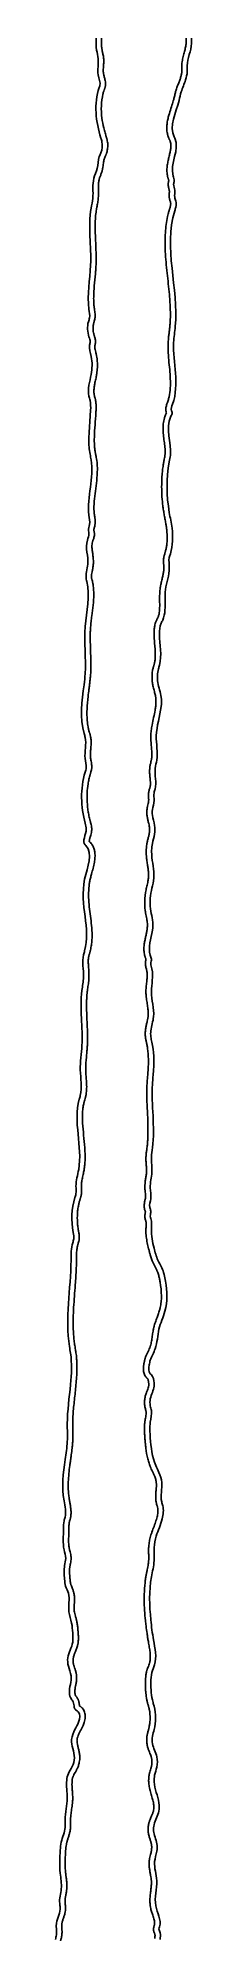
# Model space of a CAD drawing. Header units: metres. Extents: x -114 to 137, y -3 to 3499.
import ezdxf

# ---------------------------------------------------------------- set-up
doc = ezdxf.new("R2010")
doc.units = ezdxf.units.M
for name, color, linetype in [('Curve_Exist', 191, 'Continuous'), ('CuttingCurve_A', 6, 'Continuous'), ('CuttingCurve_B', 195, 'Continuous')]:
    doc.layers.add(name, color=color, linetype=linetype)

msp = doc.modelspace()

# ---------------------------------------------------------------- linework, layer by layer
at = {"layer": 'Curve_Exist'}
for points, knots in [([(-114, 0), (-113.2, 2.7), (-110.2, 12.4), (-115.5, 32.9), (-102.8, 51.4), (-107.9, 72.7), (-100.4, 93.6), (-106.7, 126.3), (-106, 155.1), (-103.2, 183.3), (-94.7, 201.2), (-97.3, 228.8), (-89.1, 257.5), (-95.1, 286.2), (-90.5, 306.1), (-81.9, 318), (-75.9, 340), (-88.2, 362.9), (-78.8, 385.6), (-69.7, 399.6), (-67.2, 417.1), (-76.6, 421.8), (-80.2, 428.2), (-79.4, 436.6), (-86.3, 443.6), (-90.4, 460.3), (-80.9, 481), (-90.7, 501.6), (-92.6, 523.4), (-80.2, 542.2), (-82.1, 564.4), (-83.2, 583.3), (-92.5, 606.6), (-85.5, 631.2), (-95.9, 649.5), (-97.3, 667), (-98.7, 684.1), (-93.4, 702), (-101.3, 724.1), (-98.5, 747.2), (-99.2, 767.6), (-93, 784.2), (-103.2, 822.7), (-98.6, 868.9), (-90.8, 915.8), (-93.5, 962.2), (-85.4, 1016), (-83, 1064), (-97.3, 1139.2), (-83.3, 1207.1), (-85.3, 1274.2), (-78.9, 1290.5), (-84.9, 1318.5), (-84.6, 1347), (-74.8, 1374.1), (-77.6, 1392), (-59.2, 1448.4), (-82.7, 1507.2), (-63.7, 1565.6), (-70.9, 1599.6), (-60.3, 1663.3), (-70.8, 1721.1), (-59.5, 1776.1), (-65.8, 1801.3), (-46.7, 1858.8), (-80.6, 1921.7), (-43, 1999), (-65.9, 2020.4), (-54.1, 2037.6), (-67.2, 2080.3), (-68.3, 2120.5), (-55.5, 2158.8), (-62.6, 2180.2), (-55.3, 2201.9), (-70, 2245.3), (-63.6, 2285.9), (-56.2, 2351.1), (-65.2, 2414.4), (-48.6, 2473.5), (-59.4, 2510.7), (-48.5, 2536.2), (-61.4, 2564.9), (-50.7, 2584.6), (-54.3, 2594.3), (-49.2, 2605.6), (-58.7, 2649.4), (-40.7, 2693), (-55.6, 2756.1), (-48.9, 2792.8), (-48.7, 2828.9), (-53.5, 2843.7), (-52.7, 2860.3), (-46.3, 2883.9), (-45.4, 2909.2), (-52.8, 2929), (-49.1, 2941.1), (-54.6, 2955), (-55.8, 2970.5), (-49.5, 2986.7), (-57.2, 3022), (-42.6, 3088.5), (-55, 3157.8), (-42.7, 3210), (-47.2, 3235.8), (-35, 3259.6), (-35.6, 3276.7), (-27.8, 3291.6), (-26.4, 3304), (-39.1, 3342.1), (-43.8, 3379.7), (-29.8, 3416.4), (-38.8, 3434.3), (-32.5, 3456.6), (-39.3, 3478.8), (-39.1, 3491.6), (-39, 3499)], [0, 0, 0, 0, 8.246211, 30.246211, 60.079079, 67.150147, 94.316302, 123.385186, 165.385186, 180.517932, 208.410583, 222.410583, 262.610086, 295.625234, 307.994551, 322.759374, 339.251796, 373.617477, 392.591143, 408.243619, 427.269916, 432.269916, 438.100868, 448.298907, 455.51001, 465.950316, 498.090634, 516.772175, 531.805472, 562.169925, 579.169925, 597.280695, 618.867728, 652.882431, 666.810819, 679.963765, 704.963765, 718.116712, 734.395532, 772.408688, 787.441984, 794.722094, 824.788687, 900.814998, 934.056539, 967.056539, 1039.306106, 1097.306106, 1109.471631, 1268.49993, 1300.640248, 1307.920358, 1319.961952, 1384.032226, 1391.312336, 1405.312336, 1436.712973, 1565.716849, 1572.996959, 1619.996959, 1665.096848, 1766.096848, 1791.276205, 1832.276205, 1839.556314, 1971.556314, 2033.588564, 2035.002778, 2064.071661, 2075.252001, 2169.252001, 2177.498213, 2194.615455, 2233.615455, 2240.895565, 2330.895565, 2350.995316, 2437.995316, 2521.049516, 2525.172621, 2553.332877, 2597.344239, 2609.713556, 2614.812575, 2626.978101, 2644.007487, 2746.085888, 2756.283927, 2837.2901, 2855.317856, 2863.564067, 2883.564067, 2903.960145, 2936.960145, 2958.173349, 2964.256111, 2973.475656, 3001.493507, 3008.773617, 3024.804837, 3105.860373, 3210.865135, 3229.113423, 3266.167437, 3285.141103, 3307.501783, 3315.117556, 3335.217307, 3342.497417, 3435.545792, 3438.708069, 3458.931818, 3488.931818, 3505.210638, 3527.233354, 3527.233354, 3527.233354, 3527.233354]), ([(79, 0), (79.6, 4.1), (80.6, 10.6), (76.1, 18), (82.8, 34.5), (63.4, 64), (78.2, 104.4), (65.4, 138), (73.7, 160.1), (73.9, 179.8), (65.9, 195.2), (68, 216.4), (78.2, 231.8), (77.3, 259.7), (66.7, 280.5), (68.6, 303.3), (74.2, 317.8), (74.6, 338.6), (64, 355.9), (64.3, 373.6), (71.5, 395.6), (71.7, 417.7), (62.9, 445.5), (61.5, 466.6), (62.6, 490.2), (74.5, 514.4), (66.7, 548.5), (59.9, 601.4), (57.9, 651.3), (69.6, 694.7), (66.7, 720.2), (72.2, 746.4), (83.7, 770.1), (86.2, 792.8), (78.4, 814), (85.2, 835.5), (78, 857.9), (64.8, 883), (61.3, 915.5), (59.2, 949.3), (64.8, 969.2), (60.2, 983.1), (60.1, 999), (68.4, 1012), (68, 1027.2), (66.5, 1036.2), (57.4, 1043.8), (58.5, 1055.1), (61.6, 1070.4), (74.1, 1090.6), (74.2, 1123.1), (93.3, 1161.6), (91.8, 1201.7), (84.4, 1233.3), (73.2, 1251.9), (66.9, 1275.9), (61.3, 1300.1), (64.6, 1320.2), (59.7, 1330.9), (63.3, 1339.5), (57.8, 1349.7), (64.3, 1364.3), (58.7, 1386.1), (66.2, 1411.2), (61.6, 1436.1), (71, 1489.7), (61.2, 1543.9), (68.3, 1608.2), (67.5, 1637.8), (61.5, 1661.2), (61.7, 1677.3), (71.6, 1704.2), (58, 1742.5), (68.5, 1775.7), (60.8, 1795.2), (64.1, 1803.8), (54.9, 1823.3), (65.8, 1847.9), (65.9, 1875.2), (59.7, 1899), (60.6, 1923.9), (68.3, 1949), (67.7, 1969.9), (63, 1992.4), (63.3, 2014.4), (69.8, 2033.3), (69.8, 2051.3), (64.6, 2065.8), (64.5, 2081.5), (69.4, 2094.7), (66.6, 2107.9), (74.2, 2126.7), (66.7, 2147.8), (76.8, 2179.5), (67, 2218.7), (81.2, 2256.2), (81.9, 2289.7), (73.4, 2311.8), (74, 2332.4), (83.4, 2360.8), (76.7, 2389.3), (78.4, 2418.2), (86.2, 2431.3), (89.6, 2452.6), (85.8, 2485.1), (98.5, 2516.5), (94.3, 2539.3), (102.6, 2562.6), (103.2, 2591.5), (90.9, 2646.5), (90.3, 2692.6), (102.6, 2750.6), (87, 2782.2), (102, 2808.7), (98.4, 2815.8), (117, 2859), (98.4, 2911), (117.5, 3028.7), (83.9, 3116), (108.7, 3189.1), (109, 3197.9), (104.6, 3207.7), (107.6, 3218.5), (102.8, 3228.3), (106, 3237.1), (93.9, 3264.5), (116.7, 3294.9), (94.7, 3336.4), (111.3, 3367.6), (117.9, 3402.4), (125.8, 3419.2), (129.6, 3435.5), (127.7, 3458.4), (137.7, 3478.3), (137.1, 3495.7), (137, 3499)], [0, 0, 0, 0, 12, 19.28011, 23.403216, 63.026441, 109.069899, 144.297729, 163.714217, 177.714217, 202.45285, 213.498211, 240.068872, 255.068872, 295.093864, 307.135459, 322.659633, 341.659633, 366.957855, 380.957855, 393.327171, 436.327171, 443.607281, 480.822869, 498.93364, 513.799708, 559.843166, 597.179476, 676.185804, 706.599617, 730.599617, 751.977175, 785.815024, 809.835848, 817.115958, 853.115958, 871.7975, 886.115321, 938.086467, 967.086467, 988.18149, 997.401034, 1010.401034, 1034.442665, 1040.442665, 1056.254053, 1059.08248, 1075.206996, 1084.42654, 1107.27386, 1143.948101, 1178.733156, 1233.742246, 1259.703756, 1275.356232, 1298.443024, 1333.798363, 1348.798363, 1358.017908, 1367.073293, 1374.353403, 1390.477918, 1410.502903, 1439.657662, 1466.676174, 1484.786945, 1601.786945, 1627.863754, 1678.951913, 1689.149952, 1700.149952, 1726.626357, 1772.799943, 1814.811846, 1825.009885, 1833.072142, 1840.352252, 1886.525838, 1905.525838, 1921.804658, 1959.817814, 1978.256903, 2000.256903, 2021.470106, 2047.48933, 2064.953579, 2080.953579, 2100.370067, 2110.370067, 2127.632744, 2141.632744, 2148.912853, 2186.912853, 2202.209912, 2247.221022, 2301.965884, 2318.965884, 2346.624518, 2371.64451, 2378.92462, 2435.92462, 2456.148368, 2462.856572, 2481.295661, 2519.308817, 2559.916698, 2578.916698, 2586.196808, 2633.292455, 2662.720333, 2755.720333, 2767.885858, 2839.892802, 2847.172912, 2850.33519, 2862.500715, 2976.518257, 3005.673017, 3218.675364, 3225.955474, 3236.955474, 3244.235584, 3257.235584, 3268.415924, 3274.498686, 3283.718231, 3353.782487, 3356.018555, 3423.62033, 3440.112752, 3463.522152, 3478.819211, 3489.819211, 3531.592408, 3541.592408, 3541.592408, 3541.592408, 3541.592408]), ([(95, 3236.5), (95, 3236.6), (95, 3236.6), (95, 3236.9), (94.9, 3237.2), (94.7, 3238), (94.5, 3238.6), (94.1, 3239.8), (93.9, 3240.5), (93.6, 3241.6), (93.5, 3241.9), (93.3, 3242.7), (93.1, 3243.2), (92.9, 3244.1), (92.8, 3244.6), (92.5, 3246.1), (92.3, 3247), (91.9, 3249.9), (91.7, 3251.8), (91.6, 3256.7), (91.7, 3259.8), (92.4, 3265.7), (92.9, 3268.5), (94, 3274.1), (94.6, 3276.8), (95.9, 3282), (96.5, 3284.6), (97.5, 3289.4), (98, 3291.8), (98.7, 3296.2), (98.9, 3298.3), (99, 3301.8), (98.9, 3303.3), (98.5, 3306.1), (98.2, 3307.3), (97.7, 3309), (97.5, 3309.5), (97.3, 3310.1), (97.2, 3310.3), (97, 3310.6), (97, 3310.7), (96.9, 3310.9), (96.8, 3311.1), (96.6, 3311.5), (96.4, 3311.9), (96.1, 3312.5), (96, 3312.7), (95.8, 3313.1), (95.7, 3313.3), (95.4, 3314), (95.2, 3314.5), (94.6, 3315.8), (94.3, 3316.7), (93.3, 3319.4), (92.8, 3321.3), (91.8, 3326), (91.5, 3329), (91.4, 3334.9), (91.5, 3337.8), (92.1, 3343.5), (92.6, 3346.3), (93.8, 3351.8), (94.5, 3354.5), (96.4, 3361.4), (97.7, 3365.5), (100.3, 3373.4), (101.6, 3377.3), (103.2, 3382.6), (103.7, 3384.1), (104.3, 3386.3), (104.4, 3386.9), (104.9, 3388.8), (105.2, 3390.1), (106.1, 3393.8), (106.7, 3396.3), (107.6, 3399.9), (107.8, 3400.9), (108.3, 3402.6), (108.5, 3403.2), (109.1, 3405.2), (109.6, 3406.5), (110.9, 3410.2), (111.8, 3412.6), (113.6, 3417.2), (114.5, 3419.4), (116.1, 3423.8), (116.8, 3425.9), (117.9, 3430), (118.4, 3432), (118.8, 3434.7), (118.9, 3435.4), (118.9, 3436.4), (119, 3436.8), (119, 3437.4), (119, 3437.7), (119, 3438.3), (119, 3438.6), (119.1, 3439.5), (119.1, 3440.2), (119, 3442.2), (119, 3443.7), (119, 3446.1), (119, 3446.9), (119, 3448.2), (119, 3448.7), (119.1, 3449.5), (119.1, 3450), (119.2, 3451.3), (119.3, 3452.1), (119.5, 3454.7), (119.8, 3456.4), (120.7, 3461.3), (121.4, 3464.4), (123, 3470.5), (123.8, 3473.4), (125.2, 3478.9), (125.9, 3481.6), (126.5, 3485), (126.6, 3485.8), (126.8, 3487.4), (126.9, 3488.2), (127, 3489.4), (127, 3489.8), (127.1, 3490.8), (127.1, 3491.2), (127.1, 3492.7), (127.1, 3493.6), (127.1, 3496), (127.1, 3497.3), (127, 3498.7)], [3275.434406, 3275.434406, 3275.434406, 3275.434406, 3276.687194, 3276.687194, 3278.784884, 3278.784884, 3280.882573, 3280.882573, 3282.980262, 3282.980262, 3283.671533, 3283.671533, 3284.798135, 3284.798135, 3285.924737, 3285.924737, 3288.177942, 3288.177942, 3292.68435, 3292.68435, 3300.201111, 3300.201111, 3307.717872, 3307.717872, 3315.234634, 3315.234634, 3322.751395, 3322.751395, 3330.268156, 3330.268156, 3337.784917, 3337.784917, 3344.001558, 3344.001558, 3350.218198, 3350.218198, 3352.44122, 3352.44122, 3353.470233, 3353.470233, 3354.027838, 3354.027838, 3354.585444, 3354.585444, 3355.700654, 3355.700654, 3356.272215, 3356.272215, 3356.843776, 3356.843776, 3357.986898, 3357.986898, 3360.273141, 3360.273141, 3364.845628, 3364.845628, 3372.272951, 3372.272951, 3379.700275, 3379.700275, 3387.127598, 3387.127598, 3394.554922, 3394.554922, 3406.142912, 3406.142912, 3417.730901, 3417.730901, 3422.622666, 3422.622666, 3424.683463, 3424.683463, 3428.858482, 3428.858482, 3436.360683, 3436.360683, 3439.208988, 3439.208988, 3441.044784, 3441.044784, 3444.74197, 3444.74197, 3452.136342, 3452.136342, 3459.530714, 3459.530714, 3466.925086, 3466.925086, 3474.319457, 3474.319457, 3476.998992, 3476.998992, 3478.368832, 3478.368832, 3479.484519, 3479.484519, 3480.600206, 3480.600206, 3482.83158, 3482.83158, 3487.24031, 3487.24031, 3489.359336, 3489.359336, 3490.456585, 3490.456585, 3491.553834, 3491.553834, 3493.748332, 3493.748332, 3498.137328, 3498.137328, 3507.053032, 3507.053032, 3515.968737, 3515.968737, 3524.884442, 3524.884442, 3527.921393, 3527.921393, 3530.712566, 3530.712566, 3532.394698, 3532.394698, 3534.07683, 3534.07683, 3537.441094, 3537.441094, 3541.592408, 3541.592408, 3541.592408, 3541.592408]), ([(90.8, 2809), (90.7, 2809.2), (90.6, 2809.4), (90.5, 2809.9), (90.4, 2810.2), (90.3, 2810.7), (90.2, 2810.9), (90, 2811.7), (89.9, 2812.2), (89.7, 2813.7), (89.6, 2814.6), (89.6, 2816.5), (89.7, 2817.4), (89.8, 2819), (90, 2819.8), (90.4, 2821.9), (90.7, 2823), (91.4, 2825.1), (91.8, 2826.1), (92.3, 2827.5), (92.4, 2827.9), (93, 2829.5), (93.4, 2830.7), (94.5, 2834.2), (95.1, 2836.6), (96.8, 2844.3), (97.5, 2849.7), (98.1, 2860.5), (98.1, 2866.1), (97.7, 2877.3), (97.2, 2883), (96.2, 2894.5), (95.6, 2900.4), (94.5, 2912.3), (94.1, 2918.3), (93.8, 2926.7), (93.8, 2928.9), (93.8, 2933.2), (93.8, 2935.3), (94, 2938.7), (94, 2940.1), (94.2, 2942.8), (94.3, 2944.2), (94.7, 2948.2), (95, 2950.8), (95.6, 2955.9), (95.9, 2958.3), (96.4, 2963.2), (96.7, 2965.7), (97.1, 2969.3), (97.2, 2970.4), (97.4, 2972.6), (97.4, 2973.8), (97.7, 2977.1), (97.8, 2979.3), (98, 2986), (98, 2990.5), (97.9, 3004.1), (97.3, 3013.3), (95.5, 3035.4), (94, 3048.5), (91.1, 3074.8), (89.7, 3088), (88, 3114.6), (87.8, 3127.9), (89.4, 3151), (90.7, 3160.8), (93.2, 3172.2), (93.6, 3173.9), (94.3, 3176.5), (94.6, 3177.5), (95.1, 3179.4), (95.4, 3180.4), (95.8, 3182), (96, 3182.6), (96.4, 3183.7), (96.5, 3184.1), (96.8, 3185), (96.9, 3185.4), (97.3, 3186.6), (97.5, 3187.3), (97.8, 3188.5), (98, 3189), (98.2, 3189.8), (98.2, 3190.1), (98.4, 3190.8), (98.4, 3191.1), (98.5, 3192.1), (98.6, 3192.7), (98.6, 3193.7), (98.6, 3194), (98.6, 3195.1), (98.5, 3195.7), (98.3, 3196.5), (98.3, 3196.7), (98.1, 3197.2), (98.1, 3197.4), (97.8, 3198.3), (97.6, 3199), (97, 3200.6), (96.8, 3201.5), (96.4, 3202.9), (96.3, 3203.3), (96.2, 3203.9), (96.2, 3204.2), (96.1, 3204.7), (96, 3204.9), (95.9, 3205.6), (95.9, 3206.1), (95.8, 3207.5), (95.8, 3208.4), (95.8, 3210.5), (95.8, 3211.6), (96, 3213.6), (96.1, 3214.4), (96.1, 3215.9), (96.1, 3216.6), (96.1, 3217.3), (96.1, 3217.4), (96.1, 3217.7), (96.1, 3217.7), (96.1, 3217.8), (96.1, 3217.9), (96, 3218.1), (96, 3218.2), (95.9, 3218.7), (95.8, 3219.1), (95.6, 3220.1), (95.4, 3220.6), (95, 3222), (94.8, 3223), (94.4, 3225), (94.1, 3226.2), (94, 3228), (94, 3228.4), (94, 3229.3), (94, 3229.7), (94, 3230.5), (94, 3230.9), (94.1, 3231.7), (94.2, 3232), (94.3, 3233), (94.4, 3233.6), (94.6, 3234.6), (94.7, 3235), (94.9, 3235.7), (94.9, 3236), (95, 3236.4), (95, 3236.5), (95, 3236.5)], [2849.763676, 2849.763676, 2849.763676, 2849.763676, 2850.148847, 2850.148847, 2850.515057, 2850.515057, 2850.881268, 2850.881268, 2851.613689, 2851.613689, 2853.078532, 2853.078532, 2854.543374, 2854.543374, 2856.008217, 2856.008217, 2858.53762, 2858.53762, 2861.067024, 2861.067024, 2862.498393, 2862.498393, 2866.355364, 2866.355364, 2874.360339, 2874.360339, 2891.920212, 2891.920212, 2909.480085, 2909.480085, 2927.039959, 2927.039959, 2944.599832, 2944.599832, 2962.159706, 2962.159706, 2968.635683, 2968.635683, 2974.422824, 2974.422824, 2978.289151, 2978.289151, 2982.155478, 2982.155478, 2989.888133, 2989.888133, 2997.095583, 2997.095583, 3004.941338, 3004.941338, 3008.418223, 3008.418223, 3011.895109, 3011.895109, 3018.848879, 3018.848879, 3032.75642, 3032.75642, 3060.571502, 3060.571502, 3099.354564, 3099.354564, 3138.137626, 3138.137626, 3176.920688, 3176.920688, 3205.446048, 3205.446048, 3210.369585, 3210.369585, 3213.212199, 3213.212199, 3216.054511, 3216.054511, 3217.986578, 3217.986578, 3219.26169, 3219.26169, 3220.536801, 3220.536801, 3223.087024, 3223.087024, 3225.102127, 3225.102127, 3226.581544, 3226.581544, 3228.060962, 3228.060962, 3231.019796, 3231.019796, 3232.782555, 3232.782555, 3236.308074, 3236.308074, 3237.53656, 3237.53656, 3238.765046, 3238.765046, 3240.947878, 3240.947878, 3243.130711, 3243.130711, 3243.836102, 3243.836102, 3244.285233, 3244.285233, 3244.734365, 3244.734365, 3245.632627, 3245.632627, 3247.429153, 3247.429153, 3250.169402, 3250.169402, 3252.90965, 3252.90965, 3255.649899, 3255.649899, 3256.819098, 3256.819098, 3257.261578, 3257.261578, 3257.704057, 3257.704057, 3258.589015, 3258.589015, 3260.358932, 3260.358932, 3262.128849, 3262.128849, 3264.41378, 3264.41378, 3266.69871, 3266.69871, 3267.462495, 3267.462495, 3268.137343, 3268.137343, 3268.727325, 3268.727325, 3269.317308, 3269.317308, 3270.497272, 3270.497272, 3271.677236, 3271.677236, 3272.8572, 3272.8572, 3274.018426, 3274.018426, 3274.018426, 3274.018426]), ([(52, 1339), (52, 1339.1), (52, 1339.2), (51.9, 1339.5), (51.8, 1339.9), (51.4, 1340.9), (51.2, 1341.5), (50.7, 1342.9), (50.5, 1343.8), (50.1, 1345.4), (50, 1346), (49.8, 1347.2), (49.8, 1347.8), (49.7, 1349.8), (49.7, 1351.2), (49.9, 1353.6), (50.1, 1354.8), (50.5, 1356.9), (50.7, 1357.9), (51.1, 1359.8), (51.3, 1360.6), (51.7, 1362.1), (51.8, 1362.8), (52, 1363.7), (52, 1364), (52.1, 1364.4), (52.1, 1364.5), (52.1, 1364.8), (52.2, 1364.9), (52.2, 1365.4), (52.2, 1365.7), (52.3, 1366.6), (52.3, 1367.3), (52.2, 1369.3), (52.1, 1370.8), (51.8, 1373.9), (51.6, 1375.6), (51.3, 1378.2), (51.2, 1379.1), (51.1, 1380.6), (51.1, 1381.3), (51, 1382.5), (51, 1383), (51, 1384), (51, 1384.5), (51, 1386), (51, 1387), (51.2, 1389.9), (51.4, 1391.8), (51.9, 1396.4), (52.3, 1399.1), (53.1, 1404.1), (53.5, 1406.5), (53.8, 1409.8), (53.9, 1410.8), (54, 1412.2), (54, 1412.7), (54.1, 1414.1), (54.1, 1415.1), (54, 1418), (53.9, 1420.1), (53.6, 1424.4), (53.4, 1426.7), (53.1, 1431.3), (53, 1433.8), (53, 1437), (53, 1437.8), (53, 1439.2), (53, 1439.8), (53.1, 1441), (53.1, 1441.6), (53.2, 1443.5), (53.3, 1444.6), (53.7, 1448.1), (54, 1450.4), (54.5, 1453.8), (54.6, 1455), (55, 1457.6), (55.2, 1459), (55.5, 1461.7), (55.6, 1463.1), (56, 1467.3), (56.2, 1470.1), (56.7, 1478.5), (56.8, 1484.2), (56.7, 1500.1), (56.3, 1510.5), (55.3, 1531.5), (54.7, 1542.2), (54.6, 1556.1), (54.6, 1559.2), (54.6, 1564.9), (54.7, 1567.4), (54.9, 1571.5), (54.9, 1573), (55.2, 1577.6), (55.4, 1580.6), (55.9, 1586.7), (56.2, 1589.8), (56.6, 1594.9), (56.8, 1597), (57, 1600.8), (57.1, 1602.5), (57.3, 1605.9), (57.4, 1607.6), (57.5, 1612.8), (57.5, 1616.2), (57.3, 1626.3), (56.9, 1633), (55.7, 1641), (55.5, 1642.4), (55.1, 1644.7), (54.9, 1645.7), (54.6, 1647.2), (54.5, 1647.8), (54.3, 1648.8), (54.2, 1649.2), (54, 1650.1), (53.9, 1650.5), (53.6, 1651.9), (53.3, 1652.8), (52.9, 1654.7), (52.7, 1655.6), (52.4, 1657.6), (52.2, 1658.7), (51.9, 1660.9), (51.8, 1662), (51.6, 1665.3), (51.6, 1667.5), (51.8, 1670.9), (51.9, 1672.1), (52.2, 1674.5), (52.4, 1675.7), (53, 1679.2), (53.4, 1681.4), (54.4, 1685.7), (54.9, 1687.7), (55.8, 1691.5), (56.2, 1693.4), (56.6, 1695.9), (56.8, 1696.7), (56.9, 1697.9), (57, 1698.4), (57.1, 1699.4), (57.1, 1699.9), (57.2, 1701), (57.2, 1701.6), (57.3, 1703.3), (57.3, 1704.4), (57.1, 1708.4), (56.8, 1711.3), (56, 1717.4), (55.5, 1720.6), (54.4, 1727.3), (53.9, 1730.7), (53.4, 1735.7), (53.3, 1737.1), (53.1, 1739.9), (53, 1741.3), (53, 1743.5), (53, 1744.3), (53, 1746), (53, 1746.9), (53.1, 1749.4), (53.3, 1751), (53.7, 1755.8), (54, 1758.9), (54.7, 1764.8), (55, 1767.6), (55.3, 1773), (55.4, 1775.5), (55.2, 1778.4), (55.1, 1779), (54.9, 1780.8), (54.7, 1781.9), (54.4, 1783.2), (54.3, 1783.4), (54.2, 1783.8), (54.2, 1784), (54, 1784.7), (53.9, 1785.2), (53.5, 1786.6), (53.2, 1787.5), (52.6, 1789.8), (52.4, 1791), (52.1, 1793), (52.1, 1793.5), (52, 1794.4), (52, 1794.9), (52, 1795.6), (52, 1795.9), (52, 1796.5), (52, 1796.7), (52.1, 1797.2), (52.1, 1797.4), (52.1, 1798.1), (52.2, 1798.6), (52.4, 1799.9), (52.5, 1800.6), (52.8, 1801.9), (52.9, 1802.4), (53, 1803.1), (53, 1803.4), (53, 1803.4), (53, 1803.4), (53, 1803.4)], [1368.459676, 1368.459676, 1368.459676, 1368.459676, 1369.246271, 1369.246271, 1370.942205, 1370.942205, 1372.638139, 1372.638139, 1374.334073, 1374.334073, 1375.383752, 1375.383752, 1376.433432, 1376.433432, 1378.982098, 1378.982098, 1381.530765, 1381.530765, 1384.079431, 1384.079431, 1386.628098, 1386.628098, 1389.176764, 1389.176764, 1390.257777, 1390.257777, 1390.944694, 1390.944694, 1391.631611, 1391.631611, 1393.005444, 1393.005444, 1395.753111, 1395.753111, 1400.827619, 1400.827619, 1405.902127, 1405.902127, 1408.244534, 1408.244534, 1409.898566, 1409.898566, 1411.160063, 1411.160063, 1412.42156, 1412.42156, 1414.944553, 1414.944553, 1419.99054, 1419.99054, 1427.661759, 1427.661759, 1435.332978, 1435.332978, 1438.844462, 1438.844462, 1440.517141, 1440.517141, 1443.876942, 1443.876942, 1450.596545, 1450.596545, 1457.316148, 1457.316148, 1464.03575, 1464.03575, 1466.042449, 1466.042449, 1467.650834, 1467.650834, 1469.259219, 1469.259219, 1472.475989, 1472.475989, 1478.909528, 1478.909528, 1482.600494, 1482.600494, 1486.996907, 1486.996907, 1491.39332, 1491.39332, 1500.186146, 1500.186146, 1517.771798, 1517.771798, 1549.296769, 1549.296769, 1580.82174, 1580.82174, 1589.974176, 1589.974176, 1597.343204, 1597.343204, 1601.776951, 1601.776951, 1610.644447, 1610.644447, 1619.781527, 1619.781527, 1626.257083, 1626.257083, 1631.575577, 1631.575577, 1636.894071, 1636.894071, 1647.531058, 1647.531058, 1668.805033, 1668.805033, 1673.34013, 1673.34013, 1676.565176, 1676.565176, 1678.361442, 1678.361442, 1679.766504, 1679.766504, 1681.171567, 1681.171567, 1683.981691, 1683.981691, 1686.498367, 1686.498367, 1689.180821, 1689.180821, 1691.863274, 1691.863274, 1697.228182, 1697.228182, 1700.314182, 1700.314182, 1703.400183, 1703.400183, 1709.572185, 1709.572185, 1715.744187, 1715.744187, 1721.916189, 1721.916189, 1724.619254, 1724.619254, 1726.425108, 1726.425108, 1728.506791, 1728.506791, 1730.588474, 1730.588474, 1734.75184, 1734.75184, 1744.554115, 1744.554115, 1754.35639, 1754.35639, 1764.158665, 1764.158665, 1768.082901, 1768.082901, 1771.608211, 1771.608211, 1773.826286, 1773.826286, 1776.044361, 1776.044361, 1780.480511, 1780.480511, 1789.403679, 1789.403679, 1798.326847, 1798.326847, 1807.250014, 1807.250014, 1809.522301, 1809.522301, 1814.066873, 1814.066873, 1814.877753, 1814.877753, 1815.688633, 1815.688633, 1817.310393, 1817.310393, 1819.991984, 1819.991984, 1822.673575, 1822.673575, 1823.628405, 1823.628405, 1824.39009, 1824.39009, 1824.878547, 1824.878547, 1825.296401, 1825.296401, 1825.714256, 1825.714256, 1826.549965, 1826.549965, 1828.371304, 1828.371304, 1830.192643, 1830.192643, 1832.013981, 1832.013981, 1832.039935, 1832.039935, 1832.039935, 1832.039935])]:
    msp.add_open_spline(points, degree=3, knots=knots, dxfattribs=at)
at = {"layer": 'CuttingCurve_A'}
for points, knots in [([(-51.5, 2020.6), (-51.5, 2020.7), (-51.5, 2020.8), (-51.5, 2021.3), (-51.4, 2021.8), (-51.3, 2023), (-51.1, 2023.7), (-50.7, 2025.2), (-50.5, 2026.1), (-50, 2028), (-49.7, 2029), (-49, 2031.5), (-48.6, 2033), (-47.8, 2036.2), (-47.4, 2037.9), (-47.1, 2040.6), (-47, 2041.5), (-47, 2042.8), (-47, 2043.2), (-47, 2044), (-47, 2044.4), (-47.1, 2045.6), (-47.1, 2046.4), (-47.4, 2048.8), (-47.7, 2050.3), (-48.4, 2053), (-48.7, 2054.3), (-49.1, 2055.8), (-49.2, 2056.2), (-49.4, 2056.9), (-49.5, 2057.3), (-49.7, 2058), (-49.8, 2058.4), (-50.1, 2059.5), (-50.3, 2060.2), (-50.9, 2062.5), (-51.2, 2064), (-52.2, 2068.5), (-52.8, 2071.6), (-54.3, 2080.8), (-55, 2087), (-56, 2104.3), (-55.4, 2115.5), (-53.5, 2127.8), (-53.2, 2129.3), (-52.4, 2133.6), (-51.8, 2136.5), (-50.8, 2140.1), (-50.6, 2141), (-50.2, 2142.5), (-50, 2143.1), (-49.7, 2144.1), (-49.6, 2144.4), (-49.4, 2145.1), (-49.4, 2145.3), (-49.2, 2145.9), (-49.1, 2146.2), (-48.8, 2147.2), (-48.6, 2147.9), (-48.1, 2149.7), (-47.7, 2151), (-47.3, 2153), (-47.2, 2153.7), (-47.1, 2154.8), (-47, 2155.2), (-47, 2155.9), (-46.9, 2156.2), (-46.9, 2157.3), (-46.9, 2157.9), (-46.9, 2159.9), (-47, 2161.2), (-47.2, 2163.6), (-47.4, 2164.8), (-47.9, 2167.4), (-48.2, 2168.9), (-48.7, 2171.6), (-48.9, 2172.9), (-49.1, 2174.2), (-49.1, 2174.5), (-49.2, 2175), (-49.2, 2175.3), (-49.3, 2176), (-49.3, 2176.6), (-49.4, 2178.2), (-49.4, 2179.3), (-49.3, 2182.7), (-49.2, 2185.1), (-48.8, 2190.1), (-48.5, 2192.7), (-48.1, 2198.2), (-48, 2201.1), (-48.1, 2206.5), (-48.3, 2208.9), (-48.9, 2212.3), (-49, 2213.2), (-49.3, 2214.6), (-49.5, 2215.1), (-49.7, 2216.1), (-49.8, 2216.6), (-50.2, 2218), (-50.5, 2218.8), (-50.9, 2220.2), (-51.1, 2220.7), (-51.4, 2221.7), (-51.5, 2222), (-51.9, 2223.4), (-52.1, 2224.3), (-52.9, 2227.2), (-53.3, 2229.2), (-54.4, 2235.1), (-54.9, 2239.1), (-55.9, 2250.1), (-55.9, 2257.4), (-55.2, 2272.1), (-54.5, 2279.6), (-53.1, 2291.5), (-52.6, 2295.9), (-51.7, 2302.9), (-51.4, 2305.5), (-50.7, 2310.7), (-50.4, 2313.3), (-49.9, 2318.4), (-49.6, 2320.8), (-49.3, 2324.8), (-49.1, 2326.4), (-48.8, 2331.3), (-48.7, 2334.6), (-48.5, 2341.1), (-48.5, 2344.3), (-48.5, 2354), (-48.7, 2360.3), (-49.2, 2375.6), (-49.6, 2384.5), (-49.7, 2396.4), (-49.7, 2399.5), (-49.6, 2405.1), (-49.5, 2407.6), (-49.3, 2411.7), (-49.2, 2413.2), (-48.9, 2416.4), (-48.8, 2418.1), (-48.5, 2421.6), (-48.3, 2423.3), (-47.7, 2428.5), (-47.2, 2432.1), (-45.9, 2442), (-45, 2448.5), (-43.6, 2461.7), (-43.1, 2468.4), (-43.1, 2480.5), (-43.5, 2485.8), (-44.4, 2492.5), (-44.6, 2493.8), (-45, 2495.8), (-45.2, 2496.5), (-45.6, 2498.6), (-45.9, 2500), (-46.4, 2501.8), (-46.5, 2502.1), (-46.6, 2502.6), (-46.7, 2502.9), (-46.9, 2503.7), (-47, 2504.1), (-47.1, 2504.6), (-47.2, 2504.8), (-47.2, 2505.1), (-47.2, 2505.2), (-47.3, 2505.5), (-47.3, 2505.7), (-47.4, 2506.2), (-47.4, 2506.5), (-47.5, 2507.6), (-47.5, 2508.3), (-47.4, 2509.9), (-47.3, 2510.8), (-47, 2513.2), (-46.7, 2514.9), (-46, 2518.4), (-45.5, 2520.4), (-44.8, 2524.4), (-44.4, 2526.6), (-44.1, 2529.8), (-44, 2530.8), (-43.9, 2532.7), (-43.9, 2533.6), (-43.8, 2536.4), (-43.9, 2538.2), (-44.3, 2542.9), (-44.6, 2545.7), (-45.3, 2551.1), (-45.7, 2553.6), (-46.3, 2558.4), (-46.5, 2560.7), (-46.6, 2564.5), (-46.6, 2566), (-46.2, 2569), (-46, 2570.4), (-45.5, 2571.9), (-45.4, 2572.1), (-45.2, 2572.8), (-45, 2573.5), (-44.4, 2574.9), (-44.1, 2575.8), (-43.4, 2577.6), (-43.1, 2578.6), (-42.5, 2580.9), (-42.2, 2582.1), (-42, 2584.6), (-41.9, 2585.7), (-42, 2587.2), (-42, 2587.5), (-42, 2588), (-42.1, 2588.2), (-42.1, 2588.7), (-42.2, 2588.9), (-42.3, 2589.5), (-42.3, 2589.9), (-42.5, 2591), (-42.7, 2591.5), (-42.9, 2592.5), (-43, 2592.8), (-43.1, 2593.1), (-43.1, 2593.2), (-43.1, 2593.2), (-43.1, 2593.2), (-43.1, 2593.3), (-43.1, 2593.3), (-43.1, 2593.3), (-43.1, 2593.3), (-43.1, 2593.5), (-43.1, 2593.6), (-43, 2594), (-43, 2594.2), (-42.9, 2595), (-42.7, 2595.6), (-42.4, 2597.1), (-42.1, 2597.9), (-41.6, 2599.9), (-41.4, 2601), (-41.1, 2602.7), (-41, 2603.1), (-40.9, 2604), (-40.8, 2604.5), (-40.7, 2605.8), (-40.7, 2606.7), (-40.6, 2609.5), (-40.7, 2611.4), (-41.1, 2615), (-41.3, 2616.6), (-41.6, 2619.1), (-41.8, 2619.9), (-41.9, 2621.2), (-42, 2621.7), (-42.2, 2623.2), (-42.3, 2624.2), (-42.5, 2626.2), (-42.6, 2627.2), (-42.8, 2630.2), (-42.8, 2632.2), (-42.9, 2638.3), (-42.7, 2642.4), (-41.9, 2652.7), (-41.1, 2659), (-39.4, 2671.8), (-38.5, 2678.2), (-37.1, 2691.5), (-36.6, 2698.2), (-36.6, 2707.2), (-36.6, 2709.4), (-36.9, 2715.9), (-37.4, 2720.3), (-38.4, 2726.2), (-38.7, 2727.6), (-39.2, 2730), (-39.4, 2731.1), (-39.8, 2732.8), (-39.9, 2733.5), (-40.1, 2734.7), (-40.2, 2735.2), (-40.4, 2736.2), (-40.5, 2736.8), (-40.8, 2738.3), (-40.9, 2739.4), (-41.4, 2742.6), (-41.6, 2744.7), (-42.1, 2751.2), (-42.2, 2755.5), (-42.2, 2767), (-41.7, 2774.3), (-40.7, 2789), (-40, 2796.5), (-39.4, 2806.3), (-39.2, 2808.3), (-39.1, 2811.4), (-39.1, 2812.5), (-38.9, 2815.6), (-38.9, 2817.7), (-38.9, 2822.1), (-38.9, 2824.4), (-39.3, 2829), (-39.7, 2831.4), (-40.2, 2834.1), (-40.3, 2834.5), (-40.4, 2835.1), (-40.5, 2835.4), (-40.7, 2836.3), (-40.9, 2836.9), (-41.4, 2838.7), (-41.7, 2839.8), (-42, 2841.1), (-42.1, 2841.4), (-42.2, 2842), (-42.2, 2842.2), (-42.3, 2842.7), (-42.4, 2842.9), (-42.5, 2843.6), (-42.6, 2844.1), (-42.8, 2845.6), (-42.8, 2846.6), (-43, 2850.1), (-42.8, 2852.7), (-42.4, 2856.5), (-42.2, 2857.7), (-41.8, 2860.2), (-41.6, 2861.5), (-40.8, 2865.6), (-40.2, 2868.5), (-39.2, 2872.9), (-38.9, 2874.4), (-38.4, 2876.8), (-38.3, 2877.7), (-37.9, 2879.5), (-37.8, 2880.4), (-37.4, 2883.2), (-37.1, 2885.1), (-36.6, 2890.8), (-36.4, 2894.6), (-36.4, 2900.2), (-36.5, 2901.9), (-36.9, 2907.1), (-37.3, 2910.6), (-38.1, 2914.7), (-38.3, 2915.3), (-38.5, 2916.5), (-38.7, 2917.1), (-39.1, 2918.9), (-39.4, 2920), (-40, 2922.7), (-40.4, 2924.2), (-41, 2927), (-41.1, 2928.2), (-41.3, 2930.1), (-41.3, 2930.9), (-41.2, 2931.8), (-41.2, 2932.1), (-41.1, 2932.4), (-41.1, 2932.5), (-41.1, 2932.8), (-41, 2932.9), (-41, 2933.3), (-40.9, 2933.7), (-40.7, 2934.7), (-40.5, 2935.4), (-40.2, 2937.1), (-40.1, 2938.1), (-40, 2939.6), (-40, 2939.9), (-40, 2940.5), (-40, 2940.8), (-40, 2941.7), (-40.1, 2942.3), (-40.3, 2944.1), (-40.5, 2945.2), (-41, 2947.3), (-41.3, 2948.3), (-41.8, 2950), (-42.1, 2950.7), (-42.3, 2951.6), (-42.4, 2951.8), (-42.5, 2952.2), (-42.6, 2952.4), (-42.8, 2953), (-42.9, 2953.4), (-43.2, 2954.6), (-43.4, 2955.5), (-43.9, 2957.9), (-44.2, 2959.5), (-44.6, 2963.6), (-44.7, 2966.1), (-44.4, 2969.2), (-44.3, 2969.7), (-44, 2971.5), (-43.8, 2972.6), (-43.5, 2973.9), (-43.4, 2974.1), (-43.3, 2974.6), (-43.2, 2975), (-42.8, 2976.1), (-42.5, 2977), (-41.9, 2979.1), (-41.6, 2980.3), (-41.2, 2981.9), (-41.1, 2982.3), (-41, 2983.1), (-41, 2983.4), (-40.8, 2984.6), (-40.7, 2985.3), (-40.6, 2987.9), (-40.6, 2989.6), (-40.9, 2992.9), (-41.1, 2994.5), (-41.5, 2997.4), (-41.7, 2998.8), (-42, 3000.6), (-42, 3001), (-42.2, 3002.3), (-42.3, 3003.1), (-42.6, 3004.9), (-42.7, 3005.7), (-42.9, 3008.3), (-43, 3010), (-43.4, 3015.2), (-43.4, 3018.7), (-43.3, 3029.1), (-42.8, 3036.1), (-41.5, 3050.3), (-40.8, 3057.5), (-39.8, 3067.7), (-39.6, 3070.6), (-39.3, 3075.4), (-39.2, 3077.3), (-39, 3080.9), (-38.9, 3082.5), (-38.8, 3085.9), (-38.8, 3087.6), (-38.7, 3092.6), (-38.8, 3095.9), (-38.9, 3105.8), (-39.2, 3112.4), (-39.9, 3128.1), (-40.4, 3137.2), (-40.6, 3155.1), (-40.5, 3163.9), (-39.5, 3174.5), (-39.3, 3176.5), (-38.8, 3180.3), (-38.5, 3182), (-38.1, 3184.3), (-38, 3185), (-37.8, 3186.3), (-37.7, 3187), (-37.3, 3189.1), (-37, 3190.5), (-36.5, 3193.3), (-36.2, 3194.7), (-35.7, 3197.7), (-35.5, 3199.2), (-35.2, 3201.6), (-35.1, 3202.3), (-34.9, 3204.5), (-34.8, 3206), (-34.6, 3210.5), (-34.6, 3213.4), (-34.7, 3218.9), (-34.7, 3221.6), (-34.7, 3226.7), (-34.6, 3229.1), (-34.3, 3233.7), (-34, 3235.8), (-33.4, 3238.2), (-33.3, 3238.6), (-33.1, 3239.5), (-32.9, 3239.9), (-32.5, 3241.2), (-32.2, 3242.1), (-31.3, 3244.7), (-30.6, 3246.4), (-29.2, 3250.1), (-28.5, 3252.1), (-27.7, 3254.9), (-27.6, 3255.5), (-27.3, 3256.5), (-27.2, 3257), (-27, 3257.9), (-26.9, 3258.4), (-26.6, 3259.7), (-26.5, 3260.6), (-26.1, 3263.1), (-25.9, 3264.7), (-25.5, 3267.8), (-25.3, 3269.3), (-25, 3272), (-24.8, 3273.2), (-24.3, 3275.5), (-24, 3276.5), (-23.6, 3277.5), (-23.6, 3277.7), (-23.4, 3278), (-23.4, 3278.2), (-23.2, 3278.7), (-23, 3279), (-22.5, 3280.3), (-22, 3281.2), (-21.3, 3282.9), (-21, 3283.5), (-20.7, 3284.4), (-20.5, 3284.8), (-20.3, 3285.4), (-20.1, 3285.8), (-19.8, 3286.8), (-19.6, 3287.5), (-18.9, 3289.6), (-18.6, 3291), (-17.7, 3295.2), (-17.4, 3298.1), (-17.3, 3303.9), (-17.6, 3306.9), (-18.3, 3310.3), (-18.4, 3310.9), (-18.6, 3311.8), (-18.7, 3312.3), (-19.1, 3313.7), (-19.4, 3314.6), (-19.8, 3316), (-20, 3316.6), (-20.3, 3317.4), (-20.4, 3317.7), (-20.7, 3318.8), (-20.9, 3319.5), (-21.6, 3321.7), (-22, 3323.2), (-23.3, 3327.6), (-24.1, 3330.6), (-26.2, 3339.6), (-27.3, 3345.6), (-29.1, 3359.3), (-29.5, 3366.9), (-28.9, 3381.8), (-28, 3389), (-26, 3396.8), (-25.8, 3397.7), (-25.1, 3400.2), (-24.6, 3401.8), (-23.9, 3403.7), (-23.8, 3404), (-23.6, 3404.5), (-23.6, 3404.6), (-23.4, 3405.1), (-23.3, 3405.3), (-23.1, 3406), (-22.9, 3406.5), (-22.6, 3407.5), (-22.5, 3407.8), (-22.3, 3408.4), (-22.3, 3408.7), (-22.1, 3409.2), (-22.1, 3409.5), (-21.9, 3410.3), (-21.8, 3410.8), (-21.6, 3412.3), (-21.6, 3413.3), (-21.5, 3415.8), (-21.6, 3417.3), (-22, 3420.1), (-22.3, 3421.4), (-22.8, 3423.9), (-23.1, 3425), (-23.7, 3427.2), (-24, 3428.2), (-24.5, 3430.1), (-24.8, 3431), (-25, 3432.1), (-25.1, 3432.4), (-25.2, 3432.9), (-25.2, 3433.2), (-25.3, 3433.6), (-25.3, 3433.9), (-25.4, 3434.6), (-25.5, 3435.1), (-25.6, 3436.6), (-25.7, 3437.6), (-25.7, 3440.5), (-25.6, 3442.4), (-25.3, 3446.6), (-25.1, 3448.8), (-24.8, 3453.5), (-24.8, 3456), (-24.9, 3459.6), (-24.9, 3460.7), (-25.1, 3462.5), (-25.2, 3463.1), (-25.3, 3464.4), (-25.4, 3465), (-25.7, 3466.9), (-26, 3468.1), (-26.6, 3471.2), (-27, 3473.1), (-27.6, 3475.6), (-27.7, 3476.3), (-27.9, 3477.4), (-28, 3477.9), (-28.1, 3478.7), (-28.2, 3479.1), (-28.3, 3479.9), (-28.4, 3480.3), (-28.5, 3481.5), (-28.6, 3482.3), (-28.8, 3484.7), (-28.9, 3486.4), (-29.1, 3491.5), (-29.1, 3495.1), (-29, 3498.9)], [2041.982844, 2041.982844, 2041.982844, 2041.982844, 2043.358015, 2043.358015, 2046.166657, 2046.166657, 2048.975299, 2048.975299, 2051.783941, 2051.783941, 2054.592583, 2054.592583, 2058.339776, 2058.339776, 2062.08697, 2062.08697, 2063.848359, 2063.848359, 2064.62983, 2064.62983, 2065.411301, 2065.411301, 2066.974244, 2066.974244, 2070.468978, 2070.468978, 2073.963712, 2073.963712, 2075.098287, 2075.098287, 2076.317681, 2076.317681, 2077.537075, 2077.537075, 2079.975863, 2079.975863, 2084.853438, 2084.853438, 2094.608589, 2094.608589, 2114.118891, 2114.118891, 2148.987054, 2148.987054, 2153.616319, 2153.616319, 2162.874848, 2162.874848, 2165.671984, 2165.671984, 2167.742174, 2167.742174, 2168.893819, 2168.893819, 2169.837183, 2169.837183, 2170.780547, 2170.780547, 2172.667274, 2172.667274, 2175.742345, 2175.742345, 2177.202005, 2177.202005, 2177.91847, 2177.91847, 2178.634935, 2178.634935, 2180.067865, 2180.067865, 2182.933725, 2182.933725, 2185.799585, 2185.799585, 2190.032368, 2190.032368, 2194.26515, 2194.26515, 2195.250541, 2195.250541, 2196.235932, 2196.235932, 2198.206715, 2198.206715, 2202.148279, 2202.148279, 2209.862474, 2209.862474, 2217.576669, 2217.576669, 2225.290864, 2225.290864, 2231.389355, 2231.389355, 2233.524115, 2233.524115, 2234.771727, 2234.771727, 2236.019339, 2236.019339, 2238.514564, 2238.514564, 2240.238092, 2240.238092, 2241.559939, 2241.559939, 2244.864446, 2244.864446, 2251.473461, 2251.473461, 2264.69149, 2264.69149, 2287.502633, 2287.502633, 2310.313776, 2310.313776, 2323.427523, 2323.427523, 2331.20196, 2331.20196, 2338.976398, 2338.976398, 2345.987531, 2345.987531, 2350.70819, 2350.70819, 2360.149507, 2360.149507, 2369.590824, 2369.590824, 2388.473458, 2388.473458, 2415.290311, 2415.290311, 2424.86081, 2424.86081, 2432.724527, 2432.724527, 2437.434511, 2437.434511, 2442.765649, 2442.765649, 2448.096788, 2448.096788, 2458.759065, 2458.759065, 2477.767747, 2477.767747, 2496.776429, 2496.776429, 2511.621861, 2511.621861, 2515.145325, 2515.145325, 2517.087757, 2517.087757, 2520.972621, 2520.972621, 2521.837539, 2521.837539, 2522.702456, 2522.702456, 2524.432291, 2524.432291, 2525.114566, 2525.114566, 2525.970568, 2525.970568, 2526.82657, 2526.82657, 2528.538575, 2528.538575, 2531.962584, 2531.962584, 2535.386593, 2535.386593, 2541.01408, 2541.01408, 2546.641568, 2546.641568, 2552.269055, 2552.269055, 2554.577085, 2554.577085, 2556.885116, 2556.885116, 2561.501176, 2561.501176, 2569.228076, 2569.228076, 2576.954975, 2576.954975, 2584.681874, 2584.681874, 2590.809945, 2590.809945, 2596.938016, 2596.938016, 2597.741628, 2597.741628, 2600.125786, 2600.125786, 2602.509945, 2602.509945, 2604.894103, 2604.894103, 2607.278262, 2607.278262, 2609.132303, 2609.132303, 2609.566941, 2609.566941, 2609.919315, 2609.919315, 2610.271689, 2610.271689, 2610.976436, 2610.976436, 2612.407491, 2612.407491, 2613.838546, 2613.838546, 2614.44628, 2614.44628, 2614.836773, 2614.836773, 2615.227266, 2615.227266, 2616.008251, 2616.008251, 2617.570222, 2617.570222, 2619.132193, 2619.132193, 2621.726098, 2621.726098, 2624.320003, 2624.320003, 2626.913908, 2626.913908, 2627.872018, 2627.872018, 2628.830128, 2628.830128, 2630.746348, 2630.746348, 2635.271847, 2635.271847, 2639.797346, 2639.797346, 2642.31327, 2642.31327, 2643.958306, 2643.958306, 2647.248378, 2647.248378, 2650.53845, 2650.53845, 2657.118595, 2657.118595, 2670.278883, 2670.278883, 2689.485011, 2689.485011, 2708.69114, 2708.69114, 2727.897269, 2727.897269, 2733.959066, 2733.959066, 2746.08266, 2746.08266, 2750.046648, 2750.046648, 2753.283475, 2753.283475, 2755.482603, 2755.482603, 2757.240005, 2757.240005, 2758.997407, 2758.997407, 2762.51221, 2762.51221, 2769.541817, 2769.541817, 2783.60103, 2783.60103, 2805.903538, 2805.903538, 2828.206046, 2828.206046, 2834.215489, 2834.215489, 2837.192085, 2837.192085, 2843.145277, 2843.145277, 2849.09847, 2849.09847, 2855.051662, 2855.051662, 2855.866775, 2855.866775, 2856.681888, 2856.681888, 2858.312115, 2858.312115, 2861.922531, 2861.922531, 2863.114417, 2863.114417, 2864.090008, 2864.090008, 2865.065599, 2865.065599, 2867.01678, 2867.01678, 2870.919143, 2870.919143, 2879.974062, 2879.974062, 2884.12924, 2884.12924, 2888.284417, 2888.284417, 2897.432157, 2897.432157, 2901.694563, 2901.694563, 2904.279517, 2904.279517, 2906.864471, 2906.864471, 2912.03438, 2912.03438, 2922.374198, 2922.374198, 2926.950271, 2926.950271, 2936.102417, 2936.102417, 2937.733869, 2937.733869, 2939.365321, 2939.365321, 2942.628226, 2942.628226, 2947.667336, 2947.667336, 2952.706446, 2952.706446, 2956.527665, 2956.527665, 2957.881393, 2957.881393, 2958.500521, 2958.500521, 2959.119649, 2959.119649, 2960.357904, 2960.357904, 2962.199492, 2962.199492, 2964.041079, 2964.041079, 2964.535689, 2964.535689, 2965.030298, 2965.030298, 2966.019516, 2966.019516, 2968.291367, 2968.291367, 2970.563217, 2970.563217, 2972.835068, 2972.835068, 2973.562791, 2973.562791, 2974.290514, 2974.290514, 2975.74596, 2975.74596, 2978.656853, 2978.656853, 2984.478638, 2984.478638, 2993.868187, 2993.868187, 2996.178314, 2996.178314, 3000.798566, 3000.798566, 3001.493195, 3001.493195, 3002.882454, 3002.882454, 3005.624472, 3005.624472, 3008.366491, 3008.366491, 3009.142675, 3009.142675, 3009.918859, 3009.918859, 3011.471227, 3011.471227, 3015.442813, 3015.442813, 3019.414399, 3019.414399, 3023.385985, 3023.385985, 3024.777464, 3024.777464, 3027.560422, 3027.560422, 3030.343381, 3030.343381, 3035.909297, 3035.909297, 3047.041131, 3047.041131, 3068.808064, 3068.808064, 3090.574998, 3090.574998, 3099.024605, 3099.024605, 3104.526481, 3104.526481, 3109.355493, 3109.355493, 3114.184504, 3114.184504, 3123.842527, 3123.842527, 3143.158574, 3143.158574, 3170.60607, 3170.60607, 3198.053566, 3198.053566, 3204.622407, 3204.622407, 3210.158751, 3210.158751, 3212.324467, 3212.324467, 3214.490182, 3214.490182, 3218.821614, 3218.821614, 3222.882049, 3222.882049, 3227.141297, 3227.141297, 3229.104459, 3229.104459, 3233.030784, 3233.030784, 3241.073498, 3241.073498, 3249.116211, 3249.116211, 3257.158925, 3257.158925, 3265.201639, 3265.201639, 3266.898443, 3266.898443, 3268.595247, 3268.595247, 3271.988854, 3271.988854, 3277.564019, 3277.564019, 3283.139183, 3283.139183, 3284.66832, 3284.66832, 3285.794918, 3285.794918, 3286.921515, 3286.921515, 3289.17471, 3289.17471, 3293.6811, 3293.6811, 3298.18749, 3298.18749, 3302.693881, 3302.693881, 3307.200271, 3307.200271, 3307.950138, 3307.950138, 3308.700006, 3308.700006, 3310.199742, 3310.199742, 3313.323643, 3313.323643, 3314.957503, 3314.957503, 3315.795879, 3315.795879, 3316.634254, 3316.634254, 3318.311006, 3318.311006, 3321.664509, 3321.664509, 3328.371515, 3328.371515, 3335.07852, 3335.07852, 3336.266926, 3336.266926, 3337.455332, 3337.455332, 3339.832143, 3339.832143, 3341.504185, 3341.504185, 3342.507553, 3342.507553, 3344.880812, 3344.880812, 3349.62733, 3349.62733, 3359.120366, 3359.120366, 3378.106437, 3378.106437, 3401.867917, 3401.867917, 3425.629396, 3425.629396, 3428.487417, 3428.487417, 3434.20346, 3434.20346, 3435.177672, 3435.177672, 3435.842173, 3435.842173, 3436.506674, 3436.506674, 3437.835677, 3437.835677, 3438.502327, 3438.502327, 3438.971082, 3438.971082, 3439.439837, 3439.439837, 3440.377347, 3440.377347, 3442.252367, 3442.252367, 3445.303858, 3445.303858, 3448.355349, 3448.355349, 3451.40684, 3451.40684, 3454.45833, 3454.45833, 3457.509821, 3457.509821, 3458.774175, 3458.774175, 3459.739168, 3459.739168, 3460.704161, 3460.704161, 3462.634148, 3462.634148, 3466.494121, 3466.494121, 3473.051644, 3473.051644, 3479.609167, 3479.609167, 3486.166689, 3486.166689, 3488.810317, 3488.810317, 3490.430144, 3490.430144, 3492.04997, 3492.04997, 3495.289623, 3495.289623, 3500.902192, 3500.902192, 3503.254208, 3503.254208, 3504.836549, 3504.836549, 3506.236628, 3506.236628, 3507.636708, 3507.636708, 3510.436867, 3510.436867, 3516.037185, 3516.037185, 3527.233354, 3527.233354, 3527.233354, 3527.233354]), ([(-69.2, 429.3), (-69.2, 429.4), (-69.3, 429.4), (-69.3, 429.6), (-69.3, 429.6), (-69.4, 429.8), (-69.4, 429.8), (-69.4, 429.9), (-69.5, 430), (-69.5, 430.3), (-69.6, 430.6), (-69.7, 431.4), (-69.8, 432), (-70, 433.4), (-70.1, 434.3), (-70.4, 436.2), (-70.6, 437.3), (-71.1, 439), (-71.2, 439.4), (-71.5, 440.2), (-71.6, 440.4), (-71.8, 441), (-71.9, 441.2), (-72.1, 441.7), (-72.3, 441.9), (-72.6, 442.5), (-72.8, 442.9), (-73.6, 444.2), (-74.1, 444.9), (-75, 446.2), (-75.4, 446.7), (-76, 447.5), (-76.2, 447.9), (-76.5, 448.2), (-76.5, 448.3), (-76.6, 448.4), (-76.6, 448.4), (-76.7, 448.6), (-76.8, 448.7), (-77, 449.1), (-77.1, 449.4), (-77.4, 450.3), (-77.6, 451), (-77.9, 452.6), (-78, 453.5), (-78.1, 455.3), (-78.1, 456.3), (-78, 458.4), (-77.8, 459.5), (-77.4, 462.5), (-77.1, 464.4), (-76.3, 468.4), (-75.9, 470.5), (-75.2, 475), (-74.9, 477.4), (-74.8, 480.8), (-74.8, 481.7), (-74.8, 483.5), (-74.9, 484.3), (-75, 485.8), (-75.1, 486.4), (-75.2, 487.5), (-75.3, 488.1), (-75.6, 489.7), (-75.9, 490.8), (-76.6, 493.7), (-77.2, 495.5), (-78.3, 498.9), (-78.8, 500.4), (-79.5, 502.6), (-79.7, 503.3), (-80.1, 504.5), (-80.2, 505), (-80.4, 506), (-80.6, 506.5), (-80.9, 508), (-81, 509), (-81.2, 510.8), (-81.3, 511.7), (-81.3, 513.7), (-81.3, 514.8), (-81.1, 516.3), (-81.1, 516.8), (-80.9, 517.7), (-80.8, 518.2), (-80.5, 519.6), (-80.2, 520.7), (-79.4, 523.4), (-78.7, 525.2), (-77.2, 529), (-76.4, 531), (-74.8, 535.3), (-74, 537.6), (-73.1, 541), (-72.8, 541.9), (-72.5, 543.5), (-72.3, 544.1), (-72.1, 545.3), (-72.1, 545.9), (-71.9, 546.9), (-71.8, 547.4), (-71.7, 549), (-71.6, 550), (-71.4, 553.6), (-71.5, 556.1), (-71.7, 559.6), (-71.7, 560.8), (-71.9, 562.6), (-71.9, 563.2), (-72, 564.6), (-72.1, 565.3), (-72.2, 566.7), (-72.2, 567.4), (-72.4, 569.5), (-72.5, 571), (-72.7, 573.8), (-72.9, 575.1), (-73.1, 577.6), (-73.3, 578.8), (-73.7, 581.1), (-73.9, 582.3), (-74.2, 584), (-74.3, 584.5), (-74.5, 585.5), (-74.6, 586), (-75, 587.5), (-75.3, 588.5), (-76, 591.4), (-76.6, 593.2), (-77.5, 596.6), (-77.9, 598.2), (-78.6, 601.3), (-78.9, 602.8), (-79.2, 605.5), (-79.3, 607), (-79.3, 610.2), (-79.3, 611.9), (-79.1, 615.4), (-79, 617.3), (-78.7, 621.1), (-78.7, 623.2), (-78.6, 627.4), (-78.7, 629.5), (-79.1, 634), (-79.5, 636.3), (-80.2, 639), (-80.3, 639.4), (-80.7, 640.8), (-81, 641.8), (-81.9, 644.2), (-82.5, 645.6), (-83.6, 648.2), (-84.1, 649.4), (-84.7, 650.9), (-84.9, 651.3), (-85.2, 652), (-85.3, 652.4), (-85.4, 652.9), (-85.5, 653.1), (-85.6, 653.5), (-85.7, 653.7), (-85.8, 654.4), (-85.9, 654.8), (-86.2, 656.3), (-86.4, 657.3), (-86.6, 659.2), (-86.7, 660), (-86.8, 661.6), (-86.9, 662.2), (-87, 663.5), (-87.1, 664.1), (-87.1, 665.2), (-87.2, 665.7), (-87.3, 667.4), (-87.4, 668.5), (-87.6, 671.7), (-87.7, 673.8), (-87.8, 676.9), (-87.8, 677.9), (-87.7, 681), (-87.6, 683), (-87.3, 685.3), (-87.2, 685.7), (-87.1, 686.3), (-87.1, 686.6), (-87, 687.2), (-86.9, 687.5), (-86.8, 688.5), (-86.6, 689.1), (-86.2, 691.2), (-85.9, 692.6), (-85.4, 695.7), (-85.1, 697.4), (-85, 699.7), (-85, 700.2), (-85, 701), (-85, 701.4), (-85, 702.2), (-85, 702.6), (-85.1, 703.8), (-85.2, 704.6), (-85.5, 707.2), (-85.8, 709), (-86.5, 712.3), (-86.9, 713.8), (-87.6, 716.2), (-87.8, 717.2), (-88.1, 718.5), (-88.2, 718.8), (-88.3, 719.4), (-88.3, 719.7), (-88.5, 720.6), (-88.6, 721.3), (-88.9, 723.2), (-89.1, 724.4), (-89.5, 728.9), (-89.6, 732.2), (-89.5, 739), (-89.4, 742.5), (-89.2, 747.3), (-89.1, 748.4), (-89.1, 750.4), (-89.1, 751.3), (-89, 752.8), (-89, 753.4), (-89, 754.7), (-89, 755.4), (-89, 756.7), (-89, 757.4), (-89, 759.2), (-89, 760.4), (-88.9, 762.9), (-88.8, 764.2), (-88.6, 765.8), (-88.6, 766.1), (-88.5, 766.8), (-88.4, 767.1), (-88.3, 767.6), (-88.2, 767.8), (-88.2, 768.2), (-88.1, 768.3), (-87.9, 768.9), (-87.8, 769.4), (-87.4, 770.7), (-87.1, 771.7), (-86.7, 773.2), (-86.5, 773.6), (-86.3, 774.4), (-86.2, 774.8), (-86, 775.9), (-85.8, 776.7), (-85.5, 778.9), (-85.3, 780.4), (-85, 784.5), (-85.1, 787), (-85.4, 792), (-85.7, 794.4), (-86.4, 799), (-86.8, 801.2), (-87.4, 804.5), (-87.6, 805.5), (-87.9, 807.3), (-88, 808.1), (-88.3, 809.6), (-88.4, 810.3), (-88.7, 812.5), (-88.9, 814), (-89.4, 818.4), (-89.7, 821.3), (-90.2, 830.2), (-90.3, 836.1), (-89.7, 852), (-88.7, 862.1), (-87.1, 874.7), (-86.7, 877.1), (-86.1, 881.5), (-85.8, 883.5), (-85.2, 887.5), (-84.9, 889.6), (-84, 895.7), (-83.4, 899.9), (-82.7, 906.8), (-82.4, 909.5), (-82.1, 914.3), (-81.9, 916.5), (-81.8, 920.8), (-81.8, 922.9), (-81.7, 929.2), (-81.8, 933.4), (-81.9, 940.1), (-82, 942.8), (-82, 946.6), (-82, 947.7), (-82, 951.2), (-81.9, 953.6), (-81.7, 960.3), (-81.5, 964.8), (-80.5, 978.2), (-79.5, 987.2), (-77.5, 1005.4), (-76.5, 1014.7), (-74.9, 1033.4), (-74.3, 1043), (-74.2, 1055.9), (-74.3, 1059.2), (-74.5, 1064.7), (-74.7, 1067), (-75, 1071), (-75.1, 1072.7), (-75.5, 1076), (-75.7, 1077.6), (-76.1, 1080.1), (-76.2, 1081.1), (-76.5, 1083), (-76.7, 1084), (-77.1, 1086.7), (-77.4, 1088.5), (-78, 1091.9), (-78.3, 1093.4), (-78.7, 1096.5), (-78.9, 1098.1), (-79.5, 1102.7), (-79.9, 1105.9), (-80.7, 1115.3), (-81, 1121.6), (-81.4, 1141.1), (-80.8, 1154.6), (-79.1, 1181.7), (-77.9, 1195.5), (-76.6, 1213.6), (-76.3, 1217.8), (-75.5, 1230.4), (-75.2, 1238.8), (-75, 1248.2), (-75, 1249.1), (-75, 1250.9), (-75, 1251.7), (-75, 1254.3), (-75, 1256), (-74.9, 1261), (-74.8, 1264.2), (-74.3, 1270.3), (-73.9, 1273.1), (-73.2, 1276.5), (-73, 1277.1), (-72.7, 1278.2), (-72.6, 1278.6), (-72.2, 1279.7), (-72, 1280.5), (-71.3, 1282.4), (-71, 1283.5), (-70.6, 1285.2), (-70.5, 1285.7), (-70.3, 1286.6), (-70.2, 1287), (-70.1, 1287.7), (-70, 1288), (-70, 1288.7), (-69.9, 1289.1), (-69.8, 1290.1), (-69.8, 1290.7), (-69.8, 1293), (-69.9, 1294.5), (-70.2, 1297.3), (-70.4, 1298.6), (-70.7, 1300.5), (-70.8, 1301.1), (-71, 1302), (-71.1, 1302.4), (-71.3, 1303.4), (-71.4, 1304.1), (-71.6, 1305.5), (-71.7, 1306.2), (-72.1, 1308.3), (-72.3, 1309.7), (-72.8, 1313.9), (-73, 1316.6), (-73.6, 1325), (-73.6, 1330.5), (-73.2, 1337.4), (-73.1, 1338.9), (-72.6, 1343.5), (-72.2, 1346.5), (-71.4, 1350.5), (-71.2, 1351.5), (-70.5, 1354.7), (-70, 1356.7), (-69.2, 1359.5), (-69, 1360.2), (-68.7, 1361.2), (-68.6, 1361.5), (-68.5, 1362), (-68.4, 1362.3), (-68.2, 1362.8), (-68.1, 1363.1), (-67.8, 1363.9), (-67.7, 1364.5), (-67.3, 1365.7), (-67.1, 1366.3), (-66.7, 1367.8), (-66.5, 1368.6), (-66.3, 1369.7), (-66.2, 1370), (-66, 1370.9), (-66, 1371.5), (-65.8, 1373.2), (-65.7, 1374.4), (-65.6, 1377.1), (-65.7, 1378.7), (-65.8, 1381.6), (-65.9, 1382.9), (-66, 1384.8), (-66, 1385.3), (-66, 1386.1), (-66, 1386.4), (-66, 1387), (-66, 1387.2), (-66, 1388.1), (-66, 1388.7), (-65.8, 1390.4), (-65.7, 1391.6), (-65.3, 1395.3), (-64.8, 1398), (-63.6, 1403.6), (-62.9, 1406.5), (-62, 1411), (-61.7, 1412.5), (-61.2, 1415), (-61, 1416.1), (-60.7, 1418.2), (-60.5, 1419.3), (-60.1, 1422.5), (-59.9, 1424.6), (-59.3, 1431), (-59.2, 1435.2), (-59.1, 1447.2), (-59.6, 1455), (-60.9, 1470.4), (-61.7, 1477.9), (-63.1, 1492.8), (-63.7, 1500), (-64.2, 1514.2), (-64.1, 1521.1), (-63.2, 1529.1), (-63, 1530.5), (-62.4, 1534.4), (-61.9, 1537), (-61.1, 1540.4), (-60.9, 1541.2), (-60.6, 1542.5), (-60.5, 1542.9), (-60, 1544.5), (-59.6, 1545.9), (-59, 1548), (-58.8, 1548.6), (-58.5, 1549.7), (-58.4, 1550.1), (-58.1, 1551.4), (-57.9, 1552.2), (-57.6, 1553.9), (-57.4, 1554.7), (-57, 1557.1), (-56.8, 1558.8), (-56.3, 1564.3), (-56.2, 1568.2), (-56.4, 1575.8), (-56.6, 1579.5), (-57.2, 1586.7), (-57.5, 1590.2), (-57.8, 1595), (-57.9, 1596.5), (-58, 1598.6), (-58, 1599.4), (-58, 1601.7), (-58, 1603.2), (-58, 1606.3), (-57.9, 1607.9), (-57.7, 1612.6), (-57.5, 1615.7), (-56.8, 1624.3), (-56.2, 1629.7), (-55.5, 1637.9), (-55.3, 1640.5), (-55, 1644.4), (-55, 1645.6), (-54.8, 1648), (-54.8, 1649.2), (-54.7, 1652.7), (-54.6, 1655.1), (-54.6, 1662.2), (-54.7, 1666.9), (-55.1, 1680.8), (-55.6, 1690), (-56.4, 1707.9), (-56.7, 1716.8), (-56.4, 1727.7), (-56.3, 1730), (-56.1, 1734.3), (-55.9, 1736.3), (-55.6, 1740.4), (-55.4, 1742.3), (-55, 1745), (-55, 1745.7), (-54.7, 1747.3), (-54.6, 1748), (-54.3, 1750.3), (-54.1, 1751.9), (-53.3, 1756.8), (-52.8, 1760.2), (-52.3, 1765.2), (-52.2, 1766.6), (-52.1, 1768.8), (-52, 1769.6), (-52, 1771.3), (-52, 1772.2), (-52, 1773.9), (-52, 1774.8), (-52, 1777.3), (-52.1, 1779), (-52.4, 1783.9), (-52.7, 1787.1), (-53.1, 1793.1), (-53.3, 1796), (-53.3, 1801.5), (-53.2, 1804), (-52.8, 1807.3), (-52.6, 1808.1), (-52.4, 1809.2), (-52.3, 1809.5), (-52.2, 1810), (-52.1, 1810.3), (-51.9, 1811.2), (-51.7, 1811.8), (-51.3, 1813.1), (-51.1, 1813.8), (-50.8, 1814.9), (-50.6, 1815.4), (-50.4, 1816.2), (-50.3, 1816.6), (-50.1, 1817.4), (-50, 1817.8), (-49.6, 1818.9), (-49.5, 1819.7), (-48.9, 1822.1), (-48.6, 1823.6), (-47.7, 1828.3), (-47.2, 1831.4), (-46.3, 1840.6), (-46.2, 1846.6), (-46.6, 1858.4), (-47.1, 1864.3), (-48.3, 1875.9), (-49.1, 1881.6), (-50.5, 1893.1), (-51.3, 1898.7), (-52.3, 1910.1), (-52.7, 1915.8), (-52.8, 1927.2), (-52.5, 1933), (-51.6, 1941.1), (-51.3, 1943.4), (-50.6, 1946.9), (-50.4, 1948.1), (-49.9, 1950.5), (-49.6, 1951.7), (-48.7, 1955.3), (-48.1, 1957.9), (-46.4, 1963.9), (-45.4, 1967.5), (-43.6, 1974.7), (-42.7, 1978.4), (-41.5, 1985), (-41.1, 1988), (-40.8, 1993.9), (-40.9, 1996.9), (-41.5, 2002), (-41.9, 2004.2), (-43.3, 2008.4), (-44.1, 2010.5), (-46.3, 2014.6), (-47.7, 2016.5), (-49.5, 2018.5), (-49.7, 2018.8), (-50.1, 2019.2), (-50.2, 2019.4), (-50.6, 2019.7), (-50.7, 2019.8), (-50.9, 2020.1), (-51, 2020.2), (-51.3, 2020.4), (-51.3, 2020.5), (-51.4, 2020.6), (-51.4, 2020.6), (-51.5, 2020.6)], [435.148266, 435.148266, 435.148266, 435.148266, 436.458722, 436.458722, 437.46221, 437.46221, 438.208241, 438.208241, 438.954273, 438.954273, 440.446335, 440.446335, 442.58929, 442.58929, 444.732245, 444.732245, 446.8752, 446.8752, 447.661304, 447.661304, 448.13496, 448.13496, 448.521571, 448.521571, 448.908181, 448.908181, 449.681401, 449.681401, 451.468653, 451.468653, 453.255904, 453.255904, 455.043155, 455.043155, 455.522346, 455.522346, 456.001538, 456.001538, 456.95992, 456.95992, 458.876685, 458.876685, 462.894428, 462.894428, 466.912172, 466.912172, 470.929915, 470.929915, 474.947658, 474.947658, 481.055772, 481.055772, 487.163886, 487.163886, 493.271999, 493.271999, 495.428333, 495.428333, 497.377843, 497.377843, 498.686813, 498.686813, 499.995784, 499.995784, 502.613726, 502.613726, 507.570817, 507.570817, 512.527909, 512.527909, 514.991547, 514.991547, 516.890077, 516.890077, 518.788606, 518.788606, 522.585666, 522.585666, 526.085925, 526.085925, 530.680841, 530.680841, 532.699336, 532.699336, 534.717831, 534.717831, 538.75482, 538.75482, 545.086721, 545.086721, 551.418621, 551.418621, 557.750522, 557.750522, 560.148354, 560.148354, 561.685569, 561.685569, 562.947842, 562.947842, 564.210114, 564.210114, 566.73466, 566.73466, 573.167743, 573.167743, 576.379983, 576.379983, 578.364483, 578.364483, 580.462204, 580.462204, 582.559924, 582.559924, 586.755366, 586.755366, 590.473801, 590.473801, 593.686223, 593.686223, 596.756089, 596.756089, 598.137429, 598.137429, 599.518768, 599.518768, 602.281448, 602.281448, 607.806808, 607.806808, 613.332168, 613.332168, 618.857527, 618.857527, 624.382887, 624.382887, 629.908247, 629.908247, 635.433607, 635.433607, 640.958966, 640.958966, 646.484326, 646.484326, 652.009686, 652.009686, 652.887557, 652.887557, 655.26105, 655.26105, 659.29297, 659.29297, 663.324889, 663.324889, 665.049255, 665.049255, 666.397764, 666.397764, 667.367859, 667.367859, 668.337953, 668.337953, 670.278142, 670.278142, 674.158519, 674.158519, 676.931432, 676.931432, 679.08459, 679.08459, 680.76945, 680.76945, 682.45431, 682.45431, 685.82403, 685.82403, 692.56347, 692.56347, 696.112996, 696.112996, 703.212046, 703.212046, 704.549664, 704.549664, 705.618461, 705.618461, 706.687258, 706.687258, 708.824852, 708.824852, 712.867434, 712.867434, 716.910017, 716.910017, 717.886318, 717.886318, 718.743164, 718.743164, 719.60001, 719.60001, 721.313702, 721.313702, 725.701208, 725.701208, 730.088714, 730.088714, 733.300052, 733.300052, 734.427447, 734.427447, 735.554842, 735.554842, 737.809631, 737.809631, 742.31921, 742.31921, 753.175557, 753.175557, 764.031904, 764.031904, 767.273135, 767.273135, 769.802285, 769.802285, 771.601084, 771.601084, 773.485092, 773.485092, 775.3691, 775.3691, 779.137116, 779.137116, 783.987483, 783.987483, 785.575467, 785.575467, 787.051202, 787.051202, 787.871335, 787.871335, 788.691468, 788.691468, 790.331735, 790.331735, 793.197515, 793.197515, 794.285192, 794.285192, 795.144052, 795.144052, 796.894473, 796.894473, 800.395313, 800.395313, 806.745311, 806.745311, 813.095309, 813.095309, 819.445307, 819.445307, 822.675856, 822.675856, 825.00639, 825.00639, 827.336924, 827.336924, 831.997992, 831.997992, 841.320127, 841.320127, 859.964398, 859.964398, 891.31322, 891.31322, 898.70615, 898.70615, 904.834446, 904.834446, 910.962742, 910.962742, 923.219335, 923.219335, 930.95624, 930.95624, 937.051402, 937.051402, 943.146563, 943.146563, 955.336887, 955.336887, 963.379773, 963.379773, 967.013822, 967.013822, 974.28192, 974.28192, 988.07377, 988.07377, 1015.657472, 1015.657472, 1043.241173, 1043.241173, 1070.824874, 1070.824874, 1080.232659, 1080.232659, 1086.738124, 1086.738124, 1091.574958, 1091.574958, 1096.084005, 1096.084005, 1098.827833, 1098.827833, 1101.571662, 1101.571662, 1107.059318, 1107.059318, 1111.997672, 1111.997672, 1116.936025, 1116.936025, 1126.812732, 1126.812732, 1146.566146, 1146.566146, 1187.787431, 1187.787431, 1229.008715, 1229.008715, 1241.349755, 1241.349755, 1266.031835, 1266.031835, 1268.579539, 1268.579539, 1271.127243, 1271.127243, 1276.22265, 1276.22265, 1286.398337, 1286.398337, 1296.574023, 1296.574023, 1298.997555, 1298.997555, 1300.632009, 1300.632009, 1303.332194, 1303.332194, 1306.032379, 1306.032379, 1307.110195, 1307.110195, 1307.845037, 1307.845037, 1308.500698, 1308.500698, 1309.156359, 1309.156359, 1310.467682, 1310.467682, 1313.785798, 1313.785798, 1317.103914, 1317.103914, 1318.808978, 1318.808978, 1319.907549, 1319.907549, 1322.104692, 1322.104692, 1324.301835, 1324.301835, 1328.696121, 1328.696121, 1337.484693, 1337.484693, 1355.061838, 1355.061838, 1360.013745, 1360.013745, 1369.917561, 1369.917561, 1373.430257, 1373.430257, 1380.455648, 1380.455648, 1382.802727, 1382.802727, 1383.868184, 1383.868184, 1384.705974, 1384.705974, 1385.543763, 1385.543763, 1387.219343, 1387.219343, 1388.909485, 1388.909485, 1390.704849, 1390.704849, 1391.324757, 1391.324757, 1392.576828, 1392.576828, 1395.080969, 1395.080969, 1399.045343, 1399.045343, 1403.009716, 1403.009716, 1404.974331, 1404.974331, 1406.020726, 1406.020726, 1407.067122, 1407.067122, 1409.159913, 1409.159913, 1413.345496, 1413.345496, 1422.311366, 1422.311366, 1431.277236, 1431.277236, 1435.482158, 1435.482158, 1438.450224, 1438.450224, 1441.41829, 1441.41829, 1447.354422, 1447.354422, 1459.226685, 1459.226685, 1481.450953, 1481.450953, 1503.675221, 1503.675221, 1525.899489, 1525.899489, 1548.123757, 1548.123757, 1552.551224, 1552.551224, 1561.406157, 1561.406157, 1564.273139, 1564.273139, 1565.720193, 1565.720193, 1570.008138, 1570.008138, 1571.897994, 1571.897994, 1572.971464, 1572.971464, 1575.118404, 1575.118404, 1577.265344, 1577.265344, 1581.559225, 1581.559225, 1592.029573, 1592.029573, 1602.499922, 1602.499922, 1612.970271, 1612.970271, 1617.476879, 1617.476879, 1619.950106, 1619.950106, 1624.896562, 1624.896562, 1629.843017, 1629.843017, 1639.735928, 1639.735928, 1656.298579, 1656.298579, 1663.908951, 1663.908951, 1667.342359, 1667.342359, 1670.775766, 1670.775766, 1677.642582, 1677.642582, 1691.376212, 1691.376212, 1718.536614, 1718.536614, 1745.697016, 1745.697016, 1752.740671, 1752.740671, 1759.315436, 1759.315436, 1765.572362, 1765.572362, 1767.975011, 1767.975011, 1770.377659, 1770.377659, 1775.182955, 1775.182955, 1785.087685, 1785.087685, 1788.912711, 1788.912711, 1791.018182, 1791.018182, 1793.318729, 1793.318729, 1795.619276, 1795.619276, 1800.220369, 1800.220369, 1809.480845, 1809.480845, 1818.74132, 1818.74132, 1828.001795, 1828.001795, 1831.256606, 1831.256606, 1832.356374, 1832.356374, 1833.456141, 1833.456141, 1835.655677, 1835.655677, 1837.830293, 1837.830293, 1839.157838, 1839.157838, 1840.261483, 1840.261483, 1841.365127, 1841.365127, 1843.572416, 1843.572416, 1847.986994, 1847.986994, 1856.81615, 1856.81615, 1874.255034, 1874.255034, 1891.693917, 1891.693917, 1909.132801, 1909.132801, 1926.571685, 1926.571685, 1944.010569, 1944.010569, 1961.449453, 1961.449453, 1968.379803, 1968.379803, 1971.8704, 1971.8704, 1975.360997, 1975.360997, 1982.342191, 1982.342191, 1991.877036, 1991.877036, 2001.411882, 2001.411882, 2008.815317, 2008.815317, 2016.218753, 2016.218753, 2021.422431, 2021.422431, 2026.62611, 2026.62611, 2031.829788, 2031.829788, 2032.487655, 2032.487655, 2033.051442, 2033.051442, 2033.420568, 2033.420568, 2033.787231, 2033.787231, 2034.153893, 2034.153893, 2034.233784, 2034.233784, 2034.233784, 2034.233784]), ([(-104.4, -2.9), (-104.3, -2.5), (-104.2, -2), (-103.7, -0.6), (-103.5, 0.3), (-103, 2.1), (-102.8, 2.9), (-102.4, 4.5), (-102.3, 5.4), (-102.1, 6.7), (-102, 7), (-101.9, 7.8), (-101.9, 8.1), (-101.8, 9.2), (-101.8, 9.9), (-101.7, 11.9), (-101.7, 13.2), (-101.8, 16.4), (-101.9, 18.2), (-102.1, 21.5), (-102.2, 23), (-102.3, 25.8), (-102.2, 27), (-102.1, 28.5), (-102.1, 28.9), (-101.9, 29.8), (-101.8, 30.2), (-101.6, 31.5), (-101.3, 32.5), (-100.7, 34.6), (-100.3, 35.7), (-99.4, 38.4), (-98.7, 40.1), (-97.5, 43.8), (-96.8, 45.8), (-95.8, 49.6), (-95.5, 51.4), (-95, 55.3), (-94.9, 57.3), (-95, 59.7), (-95, 60), (-95.1, 60.5), (-95.1, 60.8), (-95.2, 61.6), (-95.3, 62.1), (-95.5, 63.6), (-95.7, 64.5), (-95.9, 65.7), (-95.9, 66.1), (-96, 66.6), (-96, 66.8), (-96.1, 67.1), (-96.1, 67.3), (-96.1, 67.6), (-96.1, 67.7), (-96.2, 68.2), (-96.2, 68.5), (-96.2, 69.4), (-96.2, 70.1), (-96.1, 72.2), (-96, 73.8), (-95.5, 77.2), (-95.1, 79.1), (-94.4, 83), (-94, 85), (-93.5, 88.1), (-93.4, 89), (-93.2, 90.6), (-93.1, 91.2), (-93, 92.5), (-92.9, 93.2), (-92.9, 94.6), (-92.8, 95.2), (-92.8, 97.3), (-92.8, 98.6), (-92.8, 102.5), (-93, 105), (-93.5, 110), (-93.8, 112.4), (-94.3, 116.4), (-94.5, 118.1), (-94.8, 120.7), (-94.9, 121.7), (-95.1, 123.4), (-95.2, 124.2), (-95.3, 125.7), (-95.4, 126.5), (-95.6, 128.8), (-95.7, 130.3), (-95.9, 135), (-96, 138.1), (-96, 147.4), (-95.7, 153.7), (-95.2, 161.1), (-95.1, 162.1), (-94.9, 165.2), (-94.7, 167.2), (-94.3, 171.1), (-94, 172.9), (-93.6, 175.3), (-93.4, 175.9), (-93.2, 176.9), (-93.1, 177.3), (-92.9, 178.1), (-92.8, 178.5), (-92.5, 179.7), (-92.3, 180.6), (-91.5, 183.2), (-90.9, 185), (-89.7, 188.7), (-89.1, 190.7), (-87.9, 194.7), (-87.4, 196.9), (-86.7, 200), (-86.6, 200.9), (-86.3, 202.8), (-86.2, 203.7), (-86, 205.2), (-86, 205.6), (-85.9, 206.6), (-85.9, 207), (-85.8, 208.4), (-85.8, 209.3), (-85.8, 211.8), (-85.9, 213.5), (-85.9, 216.5), (-86, 218), (-86, 219.8), (-86, 220.2), (-86, 221.5), (-85.9, 222.4), (-85.8, 225.2), (-85.6, 227.1), (-85, 232.5), (-84.5, 235.9), (-83.5, 243.1), (-82.9, 246.9), (-82.4, 252.1), (-82.3, 253.5), (-82.1, 256.3), (-82, 257.6), (-82, 259.7), (-82, 260.4), (-82, 261.7), (-82, 262.4), (-82.1, 264.4), (-82.1, 265.8), (-82.3, 269.7), (-82.5, 272.2), (-82.9, 277.1), (-83.1, 279.4), (-83.3, 283.9), (-83.4, 286.1), (-83.2, 290.2), (-83.1, 292.2), (-82.4, 296.1), (-82, 297.9), (-81.3, 299.9), (-81.1, 300.3), (-80.9, 300.9), (-80.7, 301.2), (-80.4, 302.1), (-80.1, 302.7), (-79.1, 304.4), (-78.4, 305.6), (-76.9, 308.3), (-76, 309.8), (-74.9, 311.9), (-74.6, 312.5), (-74, 313.6), (-73.8, 314.1), (-73.3, 315.1), (-73.1, 315.6), (-72.4, 317.2), (-72, 318.3), (-70.9, 321.5), (-70.3, 323.7), (-69.5, 327.6), (-69.3, 329.2), (-69.1, 331.7), (-69, 332.5), (-69, 333.9), (-69, 334.5), (-69, 335.6), (-69, 336.2), (-69.1, 337.9), (-69.2, 339), (-69.6, 342.6), (-70.1, 345), (-71.1, 349.5), (-71.6, 351.6), (-72.6, 355.6), (-73, 357.5), (-73.7, 361), (-73.9, 362.7), (-74.1, 364.8), (-74.1, 365.3), (-74.1, 366.2), (-74.1, 366.6), (-74, 367.2), (-74, 367.5), (-73.9, 368.1), (-73.9, 368.4), (-73.8, 369.2), (-73.7, 369.8), (-73.2, 372), (-72.6, 373.7), (-71.3, 377.1), (-70.5, 378.8), (-69.3, 381.1), (-69, 381.7), (-68.3, 382.9), (-68, 383.5), (-66.9, 385.5), (-66, 386.9), (-64.4, 390.1), (-63.5, 391.8), (-62.2, 394.8), (-61.8, 396), (-60.9, 398.6), (-60.5, 399.9), (-59.8, 402.9), (-59.4, 404.5), (-59, 408), (-58.9, 409.8), (-59, 413), (-59.2, 414.4), (-59.8, 417.3), (-60.2, 418.7), (-61.3, 421.3), (-61.9, 422.4), (-63.1, 424.1), (-63.6, 424.7), (-64.5, 425.6), (-64.8, 426), (-65.7, 426.8), (-66.1, 427.1), (-67, 427.8), (-67.5, 428.2), (-68.4, 428.8), (-68.7, 429), (-69, 429.2), (-69.1, 429.3), (-69.2, 429.3)], [0, 0, 0, 0, 1.354331, 1.354331, 4.062992, 4.062992, 5.990631, 5.990631, 8.042854, 8.042854, 8.85432, 8.85432, 9.665786, 9.665786, 11.288717, 11.288717, 14.534581, 14.534581, 19.441189, 19.441189, 24.347797, 24.347797, 29.254405, 29.254405, 31.141867, 31.141867, 33.029328, 33.029328, 36.804251, 36.804251, 40.579175, 40.579175, 45.888421, 45.888421, 51.197667, 51.197667, 55.542833, 55.542833, 59.887998, 59.887998, 60.463892, 60.463892, 61.039787, 61.039787, 62.191576, 62.191576, 64.783569, 64.783569, 66.071763, 66.071763, 66.88799, 66.88799, 67.561356, 67.561356, 68.234721, 68.234721, 69.581453, 69.581453, 72.274916, 72.274916, 78.19215, 78.19215, 84.109383, 84.109383, 90.026616, 90.026616, 92.516587, 92.516587, 94.10645, 94.10645, 95.835792, 95.835792, 97.565134, 97.565134, 101.023819, 101.023819, 107.941188, 107.941188, 114.858557, 114.858557, 119.924984, 119.924984, 122.955287, 122.955287, 125.403632, 125.403632, 127.851977, 127.851977, 132.748667, 132.748667, 142.542047, 142.542047, 162.128806, 162.128806, 165.300829, 165.300829, 171.644873, 171.644873, 177.988918, 177.988918, 180.151129, 180.151129, 181.603475, 181.603475, 183.055821, 183.055821, 185.960512, 185.960512, 191.769894, 191.769894, 197.579276, 197.579276, 203.388658, 203.388658, 205.737376, 205.737376, 208.07733, 208.07733, 209.211079, 209.211079, 210.344828, 210.344828, 212.612326, 212.612326, 217.147322, 217.147322, 221.682317, 221.682317, 223.171249, 223.171249, 226.315747, 226.315747, 232.604745, 232.604745, 243.464916, 243.464916, 254.325086, 254.325086, 258.164557, 258.164557, 261.826427, 261.826427, 263.656081, 263.656081, 265.485735, 265.485735, 269.145043, 269.145043, 276.46366, 276.46366, 283.782276, 283.782276, 291.100892, 291.100892, 298.419509, 298.419509, 305.738125, 305.738125, 307.344431, 307.344431, 308.652982, 308.652982, 311.270086, 311.270086, 315.961679, 315.961679, 320.653273, 320.653273, 322.279576, 322.279576, 323.639023, 323.639023, 324.998471, 324.998471, 327.717366, 327.717366, 333.155157, 333.155157, 336.938643, 336.938643, 338.847404, 338.847404, 340.180825, 340.180825, 341.514246, 341.514246, 344.181088, 344.181088, 350.407658, 350.407658, 356.634228, 356.634228, 362.860798, 362.860798, 369.087368, 369.087368, 371.554694, 371.554694, 373.147443, 373.147443, 374.464753, 374.464753, 375.782063, 375.782063, 378.416684, 378.416684, 385.024526, 385.024526, 391.632368, 391.632368, 393.863956, 393.863956, 396.095544, 396.095544, 400.959404, 400.959404, 405.823263, 405.823263, 408.760255, 408.760255, 411.697246, 411.697246, 415.142978, 415.142978, 418.58871, 418.58871, 421.076407, 421.076407, 423.564104, 423.564104, 425.43451, 425.43451, 426.502262, 426.502262, 427.274126, 427.274126, 428.045991, 428.045991, 429.312811, 429.312811, 430.579632, 430.579632, 431.368883, 431.368883, 431.368883, 431.368883])]:
    msp.add_open_spline(points, degree=3, knots=knots, dxfattribs=at)
at = {"layer": 'CuttingCurve_B'}
for points, knots in [([(53, 1803.4), (53, 1803.5), (53, 1803.6), (52.9, 1804), (52.8, 1804.4), (52.4, 1805.3), (52.2, 1805.9), (51.8, 1806.9), (51.7, 1807.3), (51.5, 1807.8), (51.4, 1808), (51.3, 1808.5), (51.2, 1808.7), (51, 1809.3), (50.9, 1809.8), (50.6, 1811.1), (50.4, 1811.9), (49.8, 1814.5), (49.6, 1816.2), (49.2, 1820.7), (49.2, 1823.4), (49.5, 1828.8), (49.8, 1831.4), (50.7, 1836.4), (51.1, 1838.8), (52.2, 1843.6), (52.7, 1845.9), (53.7, 1850.4), (54.1, 1852.6), (54.7, 1855.8), (54.9, 1857), (55.2, 1859.4), (55.4, 1860.7), (55.6, 1863.3), (55.6, 1864.6), (55.7, 1868.5), (55.5, 1871.1), (55.1, 1874.3), (55, 1875.1), (54.8, 1876.7), (54.6, 1877.5), (54.2, 1879.9), (53.8, 1881.7), (53.1, 1885.2), (52.7, 1887.1), (52.2, 1889.9), (52.1, 1890.8), (51.8, 1892.6), (51.7, 1893.5), (51.3, 1896.1), (51.1, 1897.9), (50.7, 1903.3), (50.6, 1906.9), (50.8, 1917.6), (51.7, 1924.7), (53.3, 1932.4), (53.5, 1933.2), (53.8, 1934.6), (54, 1935.3), (54.5, 1937.5), (54.8, 1938.9), (55.6, 1941.9), (56, 1943.6), (56.6, 1946.6), (56.9, 1948), (57.3, 1950.5), (57.4, 1951.5), (57.6, 1953.8), (57.7, 1954.9), (57.8, 1958.3), (57.7, 1960.6), (57.5, 1964.4), (57.4, 1965.7), (57.1, 1968.3), (57, 1969.5), (56.7, 1972), (56.5, 1973.2), (55.9, 1977), (55.5, 1979.6), (54.8, 1983.9), (54.6, 1985.6), (54.2, 1988.3), (54.1, 1989.4), (53.9, 1991.4), (53.8, 1992.4), (53.6, 1995.5), (53.5, 1997.6), (53.4, 2003.8), (53.6, 2008), (54.3, 2013.8), (54.5, 2015.4), (54.9, 2017.6), (55.1, 2018.3), (55.4, 2020.2), (55.7, 2021.4), (56.3, 2023.8), (56.6, 2024.9), (57.5, 2028.1), (58, 2030.1), (58.6, 2032.7), (58.8, 2033.5), (59.1, 2035.2), (59.2, 2036), (59.4, 2037.8), (59.5, 2038.7), (59.7, 2041.3), (59.6, 2043.1), (59.4, 2046.1), (59.3, 2047.3), (58.9, 2050.1), (58.5, 2051.8), (57.6, 2055.4), (57.1, 2057.3), (56.2, 2061.5), (55.7, 2063.7), (55.1, 2067.2), (55, 2068.3), (54.8, 2070.6), (54.7, 2071.8), (54.7, 2075.2), (54.8, 2077.6), (55.1, 2080.4), (55.2, 2080.9), (55.3, 2081.9), (55.4, 2082.4), (55.7, 2083.8), (55.8, 2084.7), (56.4, 2087.3), (56.7, 2088.8), (57.4, 2091.6), (57.6, 2092.9), (57.8, 2094.5), (57.9, 2094.9), (58, 2095.6), (58, 2096), (58, 2096.8), (58, 2097.2), (58, 2098.5), (57.9, 2099.5), (57.8, 2101.8), (57.7, 2103.1), (57.6, 2105.9), (57.7, 2107.4), (57.9, 2109.8), (58, 2110.5), (58.1, 2111.6), (58.2, 2112), (58.4, 2113), (58.6, 2113.7), (59, 2115.4), (59.3, 2116.3), (59.9, 2118), (60.1, 2118.7), (60.3, 2119.5), (60.4, 2119.7), (60.5, 2120.1), (60.5, 2120.3), (60.7, 2120.9), (60.7, 2121.3), (60.9, 2122.5), (61, 2123.4), (61.2, 2125.9), (61.2, 2127.7), (61.1, 2131.5), (60.9, 2133.5), (60.5, 2137.8), (60.2, 2140), (59.9, 2144.7), (59.7, 2147.1), (59.7, 2150.6), (59.7, 2151.6), (59.8, 2153.4), (59.9, 2154.2), (60, 2155.7), (60.1, 2156.4), (60.2, 2157.6), (60.3, 2158.2), (60.6, 2159.9), (60.8, 2161), (61.5, 2164), (61.9, 2165.8), (62.5, 2168.3), (62.6, 2169.1), (62.9, 2170.4), (63, 2170.8), (63.1, 2171.6), (63.2, 2171.9), (63.3, 2172.6), (63.3, 2173), (63.5, 2174), (63.6, 2174.8), (63.7, 2177), (63.8, 2178.4), (63.9, 2183), (63.7, 2186.3), (63.2, 2193), (62.9, 2196.4), (62.3, 2203.7), (62.1, 2207.4), (62, 2212.2), (62, 2213.3), (62, 2215.2), (62, 2216.1), (62.1, 2217.8), (62.1, 2218.7), (62.3, 2221.3), (62.5, 2223), (63.1, 2228), (63.6, 2231.3), (65.1, 2239.4), (66.2, 2244), (68.2, 2253.2), (69.2, 2257.6), (70.3, 2264.4), (70.7, 2266.9), (71.2, 2271.2), (71.3, 2273.1), (71.5, 2276.3), (71.5, 2277.6), (71.5, 2279.9), (71.4, 2280.9), (71.3, 2282.7), (71.2, 2283.4), (71.1, 2284.7), (71, 2285.3), (70.8, 2286.4), (70.7, 2287), (70.4, 2288.7), (70.2, 2289.9), (69.4, 2293.5), (68.7, 2296), (67.3, 2301.4), (66.6, 2304.2), (65.7, 2308.2), (65.5, 2309.2), (65.2, 2311.2), (65, 2312.1), (64.8, 2313.9), (64.7, 2314.8), (64.4, 2317.5), (64.3, 2319.4), (64.1, 2324.9), (64.3, 2328.6), (64.9, 2333.6), (65.1, 2334.9), (65.5, 2337.2), (65.8, 2338.2), (66.2, 2340.1), (66.4, 2340.9), (66.8, 2342.4), (67, 2343.1), (67.5, 2344.5), (67.7, 2345.2), (68, 2346.3), (68.1, 2346.7), (68.3, 2347.5), (68.4, 2347.8), (68.5, 2348.4), (68.6, 2348.7), (68.8, 2349.6), (69, 2350.2), (69.3, 2352.1), (69.5, 2353.3), (70.1, 2357.8), (70.2, 2361.2), (70.2, 2368.2), (70, 2371.8), (69.5, 2379.3), (69.1, 2383.2), (68.5, 2391.2), (68.2, 2395.2), (68, 2400.8), (68, 2402.2), (68, 2405), (68, 2406.4), (68.2, 2410.3), (68.4, 2412.9), (69.2, 2418), (69.8, 2420.7), (71.1, 2424.1), (71.4, 2424.9), (71.8, 2426), (72, 2426.3), (72.2, 2426.8), (72.4, 2427.1), (72.7, 2427.9), (73, 2428.4), (73.7, 2429.8), (74.2, 2430.6), (74.6, 2431.6), (74.7, 2431.8), (74.9, 2432.2), (75, 2432.3), (75.1, 2432.6), (75.2, 2432.8), (75.4, 2433.3), (75.5, 2433.6), (75.9, 2434.7), (76.2, 2435.4), (76.9, 2438), (77.3, 2439.9), (77.8, 2443.4), (77.9, 2444.9), (78.1, 2447.8), (78.2, 2449.4), (78.3, 2452.5), (78.3, 2454), (78.3, 2458.8), (78.2, 2462.1), (78.2, 2468.8), (78.2, 2472.2), (78.4, 2477.3), (78.5, 2478.8), (78.7, 2481.8), (78.8, 2483.3), (79.1, 2485.6), (79.2, 2486.3), (79.4, 2487.7), (79.5, 2488.4), (79.9, 2490.5), (80.2, 2491.9), (81, 2495.9), (81.6, 2498.5), (82.8, 2503.6), (83.4, 2506.1), (84.5, 2510.9), (84.9, 2513.2), (85.6, 2517.7), (85.9, 2519.9), (86, 2522.5), (86, 2523), (86, 2523.8), (86, 2524.2), (86, 2525.2), (86, 2526), (85.8, 2528.3), (85.7, 2530), (85.5, 2533.6), (85.4, 2535.5), (85.5, 2539.6), (85.6, 2541.7), (86.1, 2544.4), (86.1, 2544.7), (86.3, 2545.5), (86.4, 2545.8), (86.6, 2546.9), (86.8, 2547.6), (87.4, 2549.5), (87.7, 2550.7), (88.2, 2552), (88.3, 2552.4), (88.4, 2552.9), (88.5, 2553.2), (88.7, 2553.7), (88.8, 2554), (89, 2554.8), (89.1, 2555.3), (89.5, 2556.9), (89.8, 2558), (90.5, 2561.2), (90.9, 2563.4), (91.8, 2570), (92.1, 2574.5), (92.2, 2583.6), (91.9, 2588.2), (91.2, 2595), (90.9, 2597.1), (90.3, 2601.4), (89.9, 2603.6), (89, 2608.6), (88.5, 2611.4), (87.4, 2617.1), (86.9, 2620), (86.1, 2624.5), (85.9, 2626), (85.4, 2629), (85.2, 2630.5), (84.5, 2635), (84.1, 2638), (83.1, 2647.1), (82.6, 2653.2), (81.7, 2671.6), (81.8, 2683.8), (83.1, 2699.2), (83.4, 2702.3), (84, 2707.1), (84.3, 2708.9), (84.8, 2712.8), (85.1, 2714.9), (85.7, 2718), (85.8, 2718.8), (86.1, 2720.4), (86.2, 2721.2), (86.7, 2723.4), (86.9, 2724.9), (87.4, 2727.3), (87.6, 2728.3), (87.8, 2730), (87.9, 2730.7), (88, 2731.9), (88.1, 2732.4), (88.2, 2733.3), (88.2, 2733.8), (88.3, 2735.2), (88.3, 2736.2), (88.4, 2739.2), (88.3, 2741.2), (87.9, 2746.8), (87.5, 2750.4), (86.5, 2757.9), (86, 2761.8), (85, 2769.8), (84.6, 2773.9), (84.4, 2781.6), (84.5, 2785.2), (85.3, 2792.5), (86, 2796.1), (87.3, 2800.5), (87.6, 2801.2), (88.2, 2803.2), (88.8, 2804.5), (89.5, 2806.3), (89.7, 2806.8), (90.3, 2808), (90.6, 2808.6), (90.8, 2809)], [1834.270918, 1834.270918, 1834.270918, 1834.270918, 1835.433388, 1835.433388, 1837.403122, 1837.403122, 1839.372856, 1839.372856, 1840.207253, 1840.207253, 1840.717958, 1840.717958, 1841.228663, 1841.228663, 1842.250072, 1842.250072, 1844.292891, 1844.292891, 1848.378528, 1848.378528, 1855.195976, 1855.195976, 1862.013423, 1862.013423, 1868.83087, 1868.83087, 1875.648317, 1875.648317, 1882.465764, 1882.465764, 1886.322654, 1886.322654, 1890.808193, 1890.808193, 1895.293733, 1895.293733, 1904.264812, 1904.264812, 1906.988609, 1906.988609, 1909.712405, 1909.712405, 1915.159998, 1915.159998, 1920.607591, 1920.607591, 1923.032956, 1923.032956, 1925.458321, 1925.458321, 1930.309052, 1930.309052, 1940.010513, 1940.010513, 1959.413434, 1959.413434, 1961.514715, 1961.514715, 1963.615995, 1963.615995, 1967.818555, 1967.818555, 1973.271418, 1973.271418, 1978.143146, 1978.143146, 1982.064175, 1982.064175, 1985.985204, 1985.985204, 1993.827263, 1993.827263, 1998.410644, 1998.410644, 2002.356828, 2002.356828, 2006.303012, 2006.303012, 2014.195379, 2014.195379, 2019.046521, 2019.046521, 2021.845334, 2021.845334, 2024.644147, 2024.644147, 2030.241774, 2030.241774, 2041.437027, 2041.437027, 2045.693044, 2045.693044, 2047.38888, 2047.38888, 2050.780551, 2050.780551, 2054.172223, 2054.172223, 2060.492342, 2060.492342, 2063.336096, 2063.336096, 2066.629312, 2066.629312, 2069.922528, 2069.922528, 2076.50896, 2076.50896, 2080.964445, 2080.964445, 2086.960577, 2086.960577, 2092.956708, 2092.956708, 2098.952839, 2098.952839, 2101.738954, 2101.738954, 2104.52507, 2104.52507, 2110.097301, 2110.097301, 2111.310362, 2111.310362, 2112.523423, 2112.523423, 2114.949545, 2114.949545, 2119.602011, 2119.602011, 2124.254476, 2124.254476, 2125.868406, 2125.868406, 2127.661549, 2127.661549, 2129.454692, 2129.454692, 2132.900858, 2132.900858, 2136.347024, 2136.347024, 2139.79319, 2139.79319, 2141.313869, 2141.313869, 2141.955835, 2141.955835, 2143.391141, 2143.391141, 2145.909206, 2145.909206, 2148.427271, 2148.427271, 2149.326549, 2149.326549, 2150.225827, 2150.225827, 2152.024383, 2152.024383, 2155.621494, 2155.621494, 2162.115817, 2162.115817, 2168.610139, 2168.610139, 2175.104462, 2175.104462, 2181.598784, 2181.598784, 2183.969202, 2183.969202, 2186.101984, 2186.101984, 2187.589782, 2187.589782, 2189.07758, 2189.07758, 2192.053176, 2192.053176, 2197.274404, 2197.274404, 2200.068278, 2200.068278, 2201.665515, 2201.665515, 2202.977218, 2202.977218, 2204.288921, 2204.288921, 2206.912328, 2206.912328, 2212.159141, 2212.159141, 2222.636276, 2222.636276, 2233.113411, 2233.113411, 2243.590545, 2243.590545, 2246.399996, 2246.399996, 2248.744115, 2248.744115, 2251.088234, 2251.088234, 2255.776472, 2255.776472, 2265.152948, 2265.152948, 2279.166281, 2279.166281, 2293.179615, 2293.179615, 2301.13347, 2301.13347, 2307.481677, 2307.481677, 2312.03782, 2312.03782, 2315.544548, 2315.544548, 2318.296536, 2318.296536, 2320.328009, 2320.328009, 2322.359482, 2322.359482, 2326.422428, 2326.422428, 2334.612456, 2334.612456, 2342.802485, 2342.802485, 2345.656349, 2345.656349, 2348.017094, 2348.017094, 2350.377838, 2350.377838, 2355.099327, 2355.099327, 2364.542305, 2364.542305, 2367.875937, 2367.875937, 2370.558606, 2370.558606, 2372.640689, 2372.640689, 2374.722773, 2374.722773, 2376.812855, 2376.812855, 2378.421167, 2378.421167, 2379.562375, 2379.562375, 2380.703583, 2380.703583, 2382.985999, 2382.985999, 2387.550831, 2387.550831, 2399.102746, 2399.102746, 2410.65466, 2410.65466, 2422.206575, 2422.206575, 2433.75849, 2433.75849, 2437.507564, 2437.507564, 2441.256639, 2441.256639, 2447.606307, 2447.606307, 2453.955975, 2453.955975, 2455.836959, 2455.836959, 2456.561596, 2456.561596, 2457.286234, 2457.286234, 2458.735509, 2458.735509, 2461.570772, 2461.570772, 2462.512125, 2462.512125, 2463.278781, 2463.278781, 2464.045436, 2464.045436, 2465.578748, 2465.578748, 2468.64537, 2468.64537, 2476.03909, 2476.03909, 2480.910706, 2480.910706, 2485.861197, 2485.861197, 2490.811688, 2490.811688, 2500.712669, 2500.712669, 2510.61365, 2510.61365, 2514.756482, 2514.756482, 2518.931319, 2518.931319, 2520.861414, 2520.861414, 2522.791509, 2522.791509, 2526.651698, 2526.651698, 2534.372077, 2534.372077, 2542.092456, 2542.092456, 2549.812834, 2549.812834, 2557.533213, 2557.533213, 2559.267629, 2559.267629, 2560.609114, 2560.609114, 2563.16426, 2563.16426, 2568.183253, 2568.183253, 2573.202246, 2573.202246, 2578.221239, 2578.221239, 2579.0409, 2579.0409, 2579.860561, 2579.860561, 2581.499882, 2581.499882, 2584.821679, 2584.821679, 2585.901927, 2585.901927, 2586.823899, 2586.823899, 2587.74587, 2587.74587, 2589.589814, 2589.589814, 2593.277701, 2593.277701, 2600.653476, 2600.653476, 2615.405024, 2615.405024, 2630.156573, 2630.156573, 2637.052926, 2637.052926, 2643.94928, 2643.94928, 2652.617794, 2652.617794, 2661.424483, 2661.424483, 2665.826455, 2665.826455, 2670.228428, 2670.228428, 2679.032373, 2679.032373, 2696.640262, 2696.640262, 2731.856041, 2731.856041, 2740.823574, 2740.823574, 2745.839868, 2745.839868, 2752.118907, 2752.118907, 2754.634701, 2754.634701, 2756.79851, 2756.79851, 2761.315659, 2761.315659, 2764.654707, 2764.654707, 2767.151489, 2767.151489, 2768.872644, 2768.872644, 2770.593798, 2770.593798, 2774.036107, 2774.036107, 2780.920725, 2780.920725, 2792.30355, 2792.30355, 2803.686374, 2803.686374, 2815.069199, 2815.069199, 2824.389866, 2824.389866, 2833.710534, 2833.710534, 2835.398471, 2835.398471, 2838.774347, 2838.774347, 2839.896317, 2839.896317, 2841.816809, 2841.816809, 2841.816809, 2841.816809]), ([(69.1, 1.5), (69.2, 2), (69.3, 2.5), (69.5, 3.9), (69.6, 4.7), (69.7, 6.2), (69.7, 6.8), (69.7, 7.9), (69.6, 8.3), (69.5, 8.8), (69.5, 8.9), (69.4, 9.1), (69.4, 9.1), (69.4, 9.2), (69.4, 9.3), (69.3, 9.6), (69.2, 9.8), (68.9, 10.5), (68.7, 11), (68.2, 12.3), (67.9, 13.1), (67.5, 14.7), (67.3, 15.5), (67, 17.3), (67, 18.4), (67.1, 20.3), (67.2, 21.1), (67.4, 22.5), (67.6, 23.1), (67.9, 24.1), (68, 24.6), (68.2, 25.3), (68.3, 25.6), (68.4, 25.9), (68.4, 25.9), (68.5, 26.1), (68.5, 26.1), (68.6, 26.3), (68.6, 26.5), (68.7, 26.9), (68.7, 27.2), (68.9, 28), (68.9, 28.6), (69, 30.2), (69, 31.2), (68.7, 33.5), (68.5, 34.7), (67.9, 37.3), (67.5, 38.7), (66.6, 41.6), (66.1, 43.1), (64.9, 46.8), (64.1, 49.1), (62.6, 53.9), (61.9, 56.4), (61.2, 59.8), (61.1, 60.6), (60.9, 62), (60.8, 62.8), (60.5, 65), (60.4, 66.4), (60.2, 71.2), (60.3, 74.4), (60.7, 80.7), (61.1, 83.7), (61.8, 89.5), (62.2, 92.3), (62.8, 97.7), (63, 100.3), (63.1, 103.7), (63.1, 104.7), (63.1, 106.1), (63.1, 106.7), (63, 107.6), (63, 108), (62.9, 108.9), (62.9, 109.3), (62.7, 110.6), (62.6, 111.5), (62.2, 114.2), (61.9, 116.1), (61.2, 120.1), (60.8, 122.1), (60, 126.3), (59.7, 128.5), (59.1, 133.1), (58.9, 135.4), (58.8, 138.8), (58.8, 139.7), (58.9, 141.8), (58.9, 142.8), (59.1, 144.8), (59.2, 145.7), (59.5, 147.4), (59.7, 148.3), (60.1, 150.7), (60.5, 152.3), (61.3, 155.3), (61.6, 156.7), (62.3, 159.4), (62.6, 160.7), (62.9, 162.5), (63, 163), (63.2, 164.2), (63.3, 164.7), (63.5, 166.4), (63.5, 167.5), (63.6, 169.4), (63.6, 170.3), (63.5, 171.8), (63.4, 172.6), (63.3, 173.6), (63.2, 173.9), (63, 175), (62.9, 175.7), (62.5, 177.2), (62.3, 177.9), (61.6, 180.4), (61.1, 182.1), (59.9, 185.9), (59.3, 187.9), (58.1, 192.2), (57.6, 194.5), (57.2, 197.6), (57.1, 198.3), (57, 199.6), (57, 200.2), (56.9, 201.4), (56.9, 202), (56.9, 203.8), (57, 205), (57.3, 208.5), (57.7, 210.9), (58.4, 214), (58.7, 214.9), (59.2, 216.6), (59.4, 217.4), (60.3, 219.7), (60.9, 221.3), (62.3, 224.7), (63.2, 226.7), (64.7, 230.3), (65.4, 231.9), (66.5, 235.1), (66.9, 236.5), (67.4, 239.3), (67.6, 240.7), (67.7, 243.8), (67.6, 245.4), (67.3, 248.2), (67.1, 249.3), (66.8, 251.6), (66.5, 252.8), (65.6, 256.6), (64.8, 259.4), (63.1, 265.2), (62.2, 268.2), (60.4, 274.4), (59.6, 277.7), (58.7, 282.6), (58.5, 284.1), (58.2, 286.6), (58.1, 287.7), (58, 289.7), (58, 290.6), (57.9, 292.5), (58, 293.5), (58.1, 296.3), (58.3, 298.2), (58.6, 301), (58.8, 301.9), (59.1, 303.6), (59.3, 304.5), (59.7, 306.1), (59.9, 307), (60.5, 309.3), (61, 310.8), (61.8, 313.6), (62.2, 314.9), (62.7, 316.8), (62.8, 317.4), (63.1, 318.6), (63.3, 319.2), (63.5, 320.4), (63.6, 321), (63.8, 322.7), (63.9, 323.9), (64, 326.1), (64, 327.2), (63.9, 329.1), (63.9, 330.1), (63.7, 331.7), (63.6, 332.3), (63.3, 333.4), (63.2, 334), (62.9, 335.1), (62.8, 335.7), (62.2, 337.5), (61.7, 338.8), (60.7, 341.4), (60.2, 342.8), (59, 345.7), (58.4, 347.3), (57.2, 350.5), (56.6, 352.3), (55.9, 354.9), (55.7, 355.8), (55.3, 357.6), (55.1, 358.6), (54.8, 360.4), (54.7, 361.3), (54.4, 364.1), (54.4, 365.9), (54.4, 369.4), (54.5, 371), (54.8, 373.4), (54.9, 374.2), (55.1, 375.7), (55.3, 376.3), (55.5, 377.5), (55.6, 378.1), (56, 379.9), (56.3, 381), (56.9, 383.2), (57.2, 384.2), (57.7, 386), (57.9, 386.8), (58.2, 388.1), (58.3, 388.6), (58.6, 389.7), (58.7, 390.2), (59.1, 391.8), (59.3, 392.9), (59.9, 396.2), (60.2, 398.4), (60.8, 405), (60.8, 409.5), (60.3, 415.6), (60.1, 417.4), (59.7, 420.1), (59.5, 421.1), (59.2, 422.8), (59, 423.6), (58.7, 424.8), (58.6, 425.4), (58.4, 426.3), (58.3, 426.7), (58, 427.5), (57.9, 427.9), (57.6, 429.2), (57.3, 430.1), (56.9, 431.6), (56.7, 432.2), (56.4, 433.2), (56.3, 433.7), (56, 434.7), (55.9, 435.1), (55.5, 436.6), (55.3, 437.5), (54.7, 440.4), (54.3, 442.4), (53.3, 448.1), (52.8, 452), (52.4, 458.1), (52.2, 460.2), (52.1, 464), (52, 465.6), (52, 468.7), (52, 470.1), (52, 472.5), (52, 473.4), (52, 475.3), (52.1, 476.3), (52.2, 479.2), (52.3, 481.3), (52.6, 484.5), (52.7, 485.7), (53.1, 488), (53.3, 489.1), (53.7, 491.2), (54, 492.3), (54.4, 493.8), (54.5, 494.3), (54.8, 495.1), (54.9, 495.5), (55.3, 496.7), (55.6, 497.5), (56.4, 499.7), (57, 501.1), (58, 503.8), (58.5, 505), (59, 506.6), (59.2, 507), (59.4, 507.8), (59.5, 508.1), (59.7, 508.7), (59.8, 509.1), (60, 510), (60.1, 510.7), (60.5, 512.7), (60.7, 514.1), (61.1, 518.2), (61.1, 521), (60.7, 526.8), (60.4, 529.9), (59.5, 536.1), (58.9, 539.4), (58, 544.4), (57.7, 546.2), (57.2, 549.2), (57, 550.4), (56.5, 552.9), (56.3, 554.1), (55.7, 557.8), (55.4, 560.2), (54.3, 567.5), (53.7, 572.3), (52.8, 580.2), (52.4, 583.4), (51.5, 592.7), (50.9, 599), (50.1, 611.8), (49.8, 618.2), (49.7, 628.1), (49.8, 631.6), (50, 642.2), (50.5, 649.2), (51.6, 659), (52, 661.8), (52.6, 665.8), (52.8, 667), (53.2, 669.3), (53.4, 670.3), (53.8, 672.3), (54, 673.3), (54.6, 676.3), (55, 678.2), (56.1, 683.6), (56.8, 687), (57.4, 691.5), (57.6, 692.6), (57.8, 694.8), (57.9, 695.9), (58, 697.5), (58, 698), (58.1, 699), (58.1, 699.5), (58.1, 701.1), (58.1, 702.2), (58.1, 705.4), (58, 707.7), (57.9, 712.4), (57.8, 714.9), (57.9, 718.5), (57.9, 719.5), (58, 721.4), (58, 722.2), (58.2, 723.8), (58.2, 724.6), (58.5, 727), (58.7, 728.6), (59.5, 733.3), (60.1, 736.4), (61.3, 741.1), (61.8, 742.8), (62.8, 746.2), (63.4, 747.9), (64.6, 751.4), (65.2, 753), (67.2, 758.3), (68.5, 761.8), (71, 768.7), (72.1, 772), (73.8, 778.1), (74.3, 780.9), (75, 785.7), (75.1, 787.9), (75, 791.9), (74.7, 793.8), (74.2, 795.9), (74.1, 796.2), (73.9, 797), (73.8, 797.4), (73.4, 798.7), (73.1, 799.8), (72.6, 801.3), (72.5, 801.7), (72.3, 802.5), (72.2, 802.8), (72, 803.9), (71.9, 804.6), (71.5, 806.6), (71.3, 808), (71, 812), (70.9, 814.5), (71.1, 819.5), (71.2, 821.8), (71.6, 826.4), (71.8, 828.5), (72.1, 832.6), (72.2, 834.6), (72.2, 837.2), (72.2, 838), (72.1, 839.2), (72.1, 839.7), (72, 840.6), (71.9, 841.1), (71.7, 842.5), (71.6, 843.4), (70.8, 846.9), (70, 849.4), (68.8, 852.8), (68.4, 853.6), (67.8, 855.1), (67.5, 855.8), (66.8, 857.3), (66.5, 858), (65.4, 860.3), (64.6, 861.8), (63.2, 864.9), (62.6, 866.3), (61.6, 868.5), (61.3, 869.2), (60.8, 870.5), (60.5, 871.2), (59.7, 873.3), (59.2, 874.7), (57.9, 878.9), (57.1, 881.7), (54.7, 891), (53.6, 897.6), (52.4, 906.9), (52.1, 909.7), (51.7, 914.5), (51.5, 916.6), (51.2, 919.9), (51.1, 921.2), (50.9, 923.6), (50.8, 924.8), (50.6, 928.5), (50.4, 931), (50.2, 935.7), (50.2, 937.9), (50.2, 941.6), (50.2, 943.1), (50.4, 946), (50.5, 947.2), (50.6, 949.5), (50.7, 950.6), (51, 952.3), (51, 953), (51.2, 954.3), (51.3, 954.9), (51.6, 956.8), (51.8, 958), (52.4, 961), (52.7, 962.7), (53.1, 965.9), (53.2, 967.3), (53.3, 969.1), (53.3, 969.5), (53.2, 970.2), (53.2, 970.5), (53.2, 971), (53.1, 971.3), (53.1, 971.6), (53.1, 971.8), (53, 972.1), (53, 972.2), (52.9, 972.7), (52.8, 973.1), (52.6, 974.3), (52.3, 975.3), (51.8, 977.5), (51.4, 978.7), (50.9, 981.5), (50.7, 982.9), (50.3, 987.4), (50.3, 990.6), (50.8, 994.6), (50.9, 995.4), (51.2, 996.8), (51.3, 997.4), (51.5, 998.6), (51.7, 999.1), (52.1, 1000.8), (52.5, 1001.9), (53.4, 1004.8), (54.1, 1006.6), (55.4, 1009.9), (56, 1011.4), (57, 1014.2), (57.4, 1015.5), (57.8, 1017.1), (57.8, 1017.5), (57.9, 1018.1), (58, 1018.4), (58, 1018.9), (58.1, 1019.1), (58.1, 1019.7), (58.1, 1019.9), (58.1, 1020.8), (58.1, 1021.5), (58.1, 1022.5), (58.1, 1022.8), (58, 1023.4), (58, 1023.6), (58, 1024.1), (57.9, 1024.3), (57.9, 1025), (57.8, 1025.4), (57.7, 1026.7), (57.5, 1027.5), (57.2, 1029), (57.1, 1029.6), (56.7, 1030.7), (56.5, 1031.1), (56.1, 1031.7), (56, 1031.8), (55.8, 1032), (55.8, 1032.1), (55.8, 1032.1), (55.8, 1032.1), (55.7, 1032.2), (55.7, 1032.2), (55.5, 1032.3), (55.4, 1032.4), (55, 1032.8), (54.7, 1033.1), (54.1, 1033.8), (53.8, 1034), (53.5, 1034.4), (53.3, 1034.6), (53.1, 1034.9), (53, 1035), (52.7, 1035.4), (52.4, 1035.7), (51.8, 1036.6), (51.5, 1037.2), (50.5, 1038.9), (50, 1040.1), (49.2, 1042.5), (48.9, 1043.7), (48.5, 1045.9), (48.4, 1047), (48.3, 1049.1), (48.3, 1050.1), (48.4, 1052.8), (48.5, 1054.3), (48.8, 1056.5), (48.9, 1057.1), (49.1, 1058.3), (49.2, 1058.7), (49.3, 1059.7), (49.4, 1060.2), (49.7, 1061.7), (49.8, 1062.7), (50.3, 1064.7), (50.5, 1065.7), (51, 1067.4), (51.2, 1068.1), (51.5, 1069.2), (51.7, 1069.7), (52, 1070.7), (52.2, 1071.2), (52.7, 1072.6), (53.1, 1073.6), (54.2, 1076.3), (55, 1078), (56.6, 1081.3), (57.4, 1082.9), (58.8, 1085.9), (59.4, 1087.4), (60.1, 1089.2), (60.3, 1089.6), (60.6, 1090.4), (60.7, 1090.8), (61, 1091.4), (61.1, 1091.8), (61.4, 1092.8), (61.6, 1093.5), (62.2, 1095.6), (62.5, 1097.1), (63.4, 1101.4), (63.8, 1104.4), (64.7, 1110.6), (65.1, 1113.8), (65.9, 1118.4), (66.1, 1119.8), (66.6, 1122.2), (66.8, 1123.4), (67.3, 1125.3), (67.5, 1126.1), (67.9, 1127.6), (68.1, 1128.4), (68.7, 1130.7), (69.2, 1132.2), (70.6, 1136.6), (71.6, 1139.4), (73.7, 1144.9), (74.7, 1147.5), (76.5, 1152.7), (77.4, 1155.2), (78.3, 1158.5), (78.5, 1159.3), (79, 1161), (79.2, 1161.8), (79.7, 1164.3), (80, 1166), (80.8, 1171.2), (81.2, 1174.7), (81.7, 1186.4), (81.2, 1194.8), (79.9, 1204.7), (79.7, 1206.1), (79.2, 1208.8), (79, 1210), (78.6, 1212.4), (78.4, 1213.6), (77.7, 1217.1), (77.1, 1219.4), (76.1, 1223), (75.7, 1224.4), (75, 1226.6), (74.6, 1227.6), (74, 1229.3), (73.7, 1230.1), (73, 1231.6), (72.7, 1232.3), (72, 1233.7), (71.7, 1234.4), (70.6, 1236.6), (69.7, 1238.2), (68, 1241.5), (67.1, 1243.2), (66, 1245.6), (65.7, 1246.2), (65.2, 1247.4), (65, 1248), (64.2, 1249.8), (63.7, 1251.1), (62.4, 1254.7), (61.7, 1257.1), (60.4, 1261.3), (59.9, 1263.2), (59.2, 1266.1), (58.9, 1267.2), (58.4, 1269.2), (58.2, 1270.1), (57.5, 1272.7), (57.1, 1274.5), (55.8, 1279.9), (55, 1283.6), (53.8, 1291.2), (53.3, 1295.1), (53, 1300.2), (53, 1301.3), (52.9, 1303.3), (52.9, 1304.1), (52.9, 1305.5), (53, 1306.1), (53, 1307.2), (53, 1307.7), (53.1, 1309.3), (53.2, 1310.4), (53.4, 1312.8), (53.5, 1314.1), (53.5, 1316.4), (53.5, 1317.4), (53.4, 1318.6), (53.4, 1318.8), (53.3, 1319.3), (53.3, 1319.5), (53.2, 1319.8), (53.2, 1319.9), (53.2, 1320.2), (53.1, 1320.3), (53, 1320.8), (52.9, 1321.1), (52.6, 1322.1), (52.4, 1322.9), (51.9, 1324.7), (51.6, 1325.7), (51.2, 1327.8), (51.1, 1328.8), (51, 1330.2), (51, 1330.5), (51, 1331), (51, 1331.2), (51, 1331.7), (51, 1331.9), (51, 1332.5), (51.1, 1332.9), (51.2, 1334), (51.3, 1334.7), (51.5, 1335.9), (51.6, 1336.4), (51.8, 1337.5), (51.9, 1338), (52, 1338.7), (52, 1338.9), (52, 1339)], [0, 0, 0, 0, 1.52159, 1.52159, 4.564769, 4.564769, 7.607948, 7.607948, 10.651127, 10.651127, 11.762388, 11.762388, 12.269056, 12.269056, 12.775724, 12.775724, 13.789061, 13.789061, 15.317668, 15.317668, 16.846275, 16.846275, 18.063325, 18.063325, 19.280376, 19.280376, 20.2688, 20.2688, 21.257223, 21.257223, 22.245647, 22.245647, 23.23407, 23.23407, 23.611308, 23.611308, 23.988545, 23.988545, 24.74302, 24.74302, 26.25197, 26.25197, 29.26987, 29.26987, 34.134017, 34.134017, 38.998164, 38.998164, 43.862311, 43.862311, 48.726458, 48.726458, 55.405107, 55.405107, 62.083756, 62.083756, 63.900856, 63.900856, 65.717956, 65.717956, 69.352155, 69.352155, 77.893208, 77.893208, 86.434261, 86.434261, 94.975314, 94.975314, 103.516367, 103.516367, 106.882669, 106.882669, 108.753341, 108.753341, 110.278549, 110.278549, 111.803756, 111.803756, 114.85417, 114.85417, 120.954999, 120.954999, 127.055827, 127.055827, 133.156656, 133.156656, 139.257485, 139.257485, 141.65655, 141.65655, 144.210551, 144.210551, 146.389812, 146.389812, 148.569073, 148.569073, 152.927595, 152.927595, 157.286116, 157.286116, 161.644638, 161.644638, 163.755099, 163.755099, 165.865559, 165.865559, 170.086481, 170.086481, 173.448004, 173.448004, 176.257047, 176.257047, 177.666419, 177.666419, 180.485162, 180.485162, 183.303904, 183.303904, 189.095955, 189.095955, 194.888007, 194.888007, 200.680058, 200.680058, 202.241633, 202.241633, 203.619679, 203.619679, 204.997726, 204.997726, 207.753818, 207.753818, 213.266003, 213.266003, 215.395786, 215.395786, 217.525568, 217.525568, 221.785133, 221.785133, 227.874734, 227.874734, 233.964335, 233.964335, 240.053936, 240.053936, 246.143537, 246.143537, 252.233138, 252.233138, 256.263215, 256.263215, 260.293293, 260.293293, 269.49226, 269.49226, 278.691228, 278.691228, 287.890196, 287.890196, 291.733671, 291.733671, 294.415626, 294.415626, 296.76434, 296.76434, 299.113054, 299.113054, 303.810482, 303.810482, 306.022106, 306.022106, 308.204879, 308.204879, 310.387652, 310.387652, 314.753198, 314.753198, 319.118744, 319.118744, 321.376932, 321.376932, 323.611035, 323.611035, 325.845138, 325.845138, 330.313344, 330.313344, 334.231571, 334.231571, 337.968044, 337.968044, 340.37509, 340.37509, 342.697788, 342.697788, 345.020486, 345.020486, 349.665882, 349.665882, 354.311277, 354.311277, 358.956673, 358.956673, 363.602068, 363.602068, 365.823399, 365.823399, 368.005632, 368.005632, 370.187864, 370.187864, 374.552329, 374.552329, 378.41953, 378.41953, 380.402002, 380.402002, 381.964835, 381.964835, 383.527668, 383.527668, 386.653334, 386.653334, 389.784853, 389.784853, 392.297294, 392.297294, 394.144628, 394.144628, 395.991961, 395.991961, 399.686628, 399.686628, 407.075962, 407.075962, 421.854629, 421.854629, 427.847942, 427.847942, 431.252727, 431.252727, 433.817712, 433.817712, 435.721949, 435.721949, 437.133375, 437.133375, 438.544802, 438.544802, 441.367654, 441.367654, 443.028334, 443.028334, 444.376656, 444.376656, 445.724977, 445.724977, 448.42162, 448.42162, 453.814906, 453.814906, 464.601477, 464.601477, 470.750522, 470.750522, 475.26347, 475.26347, 479.34147, 479.34147, 482.029171, 482.029171, 484.716872, 484.716872, 490.092274, 490.092274, 493.171133, 493.171133, 495.950743, 495.950743, 498.686396, 498.686396, 499.752843, 499.752843, 500.819289, 500.819289, 502.952181, 502.952181, 507.217965, 507.217965, 511.483749, 511.483749, 513.209086, 513.209086, 514.533451, 514.533451, 515.857815, 515.857815, 518.506545, 518.506545, 523.804003, 523.804003, 533.646302, 533.646302, 543.488602, 543.488602, 553.330901, 553.330901, 558.541795, 558.541795, 562.141178, 562.141178, 565.74056, 565.74056, 572.939325, 572.939325, 587.336855, 587.336855, 596.648446, 596.648446, 615.271627, 615.271627, 633.894808, 633.894808, 644.012837, 644.012837, 664.248897, 664.248897, 672.126916, 672.126916, 675.696308, 675.696308, 678.630375, 678.630375, 681.564443, 681.564443, 687.432578, 687.432578, 698.416271, 698.416271, 702.229311, 702.229311, 705.996491, 705.996491, 707.739231, 707.739231, 709.48197, 709.48197, 712.967449, 712.967449, 719.938407, 719.938407, 726.909365, 726.909365, 729.698402, 729.698402, 731.833419, 731.833419, 733.968437, 733.968437, 738.238471, 738.238471, 746.778541, 746.778541, 751.483921, 751.483921, 756.591473, 756.591473, 761.699026, 761.699026, 773.109711, 773.109711, 784.520396, 784.520396, 794.067754, 794.067754, 801.92021, 801.92021, 809.772666, 809.772666, 811.21345, 811.21345, 812.654233, 812.654233, 815.699941, 815.699941, 816.706919, 816.706919, 817.550055, 817.550055, 819.192641, 819.192641, 822.477812, 822.477812, 828.999905, 828.999905, 835.521998, 835.521998, 842.04409, 842.04409, 848.566183, 848.566183, 851.377199, 851.377199, 853.196674, 853.196674, 855.016149, 855.016149, 858.6551, 858.6551, 868.099179, 868.099179, 871.045669, 871.045669, 873.637847, 873.637847, 876.230025, 876.230025, 881.414381, 881.414381, 885.837623, 885.837623, 887.847114, 887.847114, 889.856606, 889.856606, 893.875589, 893.875589, 901.913555, 901.913555, 920.629781, 920.629781, 928.509675, 928.509675, 934.64905, 934.64905, 938.235035, 938.235035, 941.821021, 941.821021, 948.992992, 948.992992, 955.085636, 955.085636, 959.331671, 959.331671, 962.756778, 962.756778, 965.569016, 965.569016, 967.293842, 967.293842, 969.018668, 969.018668, 972.46832, 972.46832, 977.998631, 977.998631, 983.528942, 983.528942, 985.345386, 985.345386, 986.778023, 986.778023, 987.988422, 987.988422, 988.709484, 988.709484, 989.430547, 989.430547, 990.872673, 990.872673, 994.135488, 994.135488, 997.398304, 997.398304, 1000.66112, 1000.66112, 1007.999196, 1007.999196, 1009.810511, 1009.810511, 1011.182359, 1011.182359, 1012.554206, 1012.554206, 1015.297902, 1015.297902, 1020.441151, 1020.441151, 1025.584399, 1025.584399, 1030.727648, 1030.727648, 1032.556892, 1032.556892, 1033.855853, 1033.855853, 1035.165387, 1035.165387, 1036.474921, 1036.474921, 1039.09399, 1039.09399, 1040.213175, 1040.213175, 1041.014529, 1041.014529, 1041.815884, 1041.815884, 1043.418593, 1043.418593, 1046.624011, 1046.624011, 1049.82943, 1049.82943, 1053.034848, 1053.034848, 1055.666998, 1055.666998, 1056.131029, 1056.131029, 1056.448242, 1056.448242, 1056.765455, 1056.765455, 1057.399882, 1057.399882, 1058.470857, 1058.470857, 1059.019681, 1059.019681, 1059.280796, 1059.280796, 1059.54191, 1059.54191, 1060.06414, 1060.06414, 1061.108598, 1061.108598, 1063.179223, 1063.179223, 1065.249847, 1065.249847, 1067.320472, 1067.320472, 1069.391096, 1069.391096, 1072.888236, 1072.888236, 1074.506805, 1074.506805, 1075.813375, 1075.813375, 1077.119945, 1077.119945, 1079.733085, 1079.733085, 1082.49447, 1082.49447, 1084.157162, 1084.157162, 1085.470239, 1085.470239, 1086.783315, 1086.783315, 1089.409468, 1089.409468, 1094.661773, 1094.661773, 1099.914078, 1099.914078, 1105.166383, 1105.166383, 1106.887326, 1106.887326, 1108.190631, 1108.190631, 1109.493936, 1109.493936, 1112.100546, 1112.100546, 1117.313767, 1117.313767, 1126.829176, 1126.829176, 1136.344584, 1136.344584, 1140.041892, 1140.041892, 1143.196793, 1143.196793, 1145.344325, 1145.344325, 1147.491858, 1147.491858, 1151.786924, 1151.786924, 1160.377055, 1160.377055, 1168.967186, 1168.967186, 1177.557317, 1177.557317, 1180.472094, 1180.472094, 1183.386871, 1183.386871, 1189.216424, 1189.216424, 1200.875532, 1200.875532, 1227.297498, 1227.297498, 1231.934692, 1231.934692, 1235.74804, 1235.74804, 1239.561388, 1239.561388, 1247.188084, 1247.188084, 1251.988588, 1251.988588, 1255.39643, 1255.39643, 1258.425534, 1258.425534, 1261.107403, 1261.107403, 1263.789272, 1263.789272, 1269.153011, 1269.153011, 1274.516749, 1274.516749, 1276.259788, 1276.259788, 1278.002827, 1278.002827, 1281.488905, 1281.488905, 1288.461061, 1288.461061, 1293.818307, 1293.818307, 1297.112322, 1297.112322, 1299.822011, 1299.822011, 1305.147258, 1305.147258, 1315.797752, 1315.797752, 1326.448246, 1326.448246, 1329.407321, 1329.407321, 1331.609187, 1331.609187, 1333.145736, 1333.145736, 1334.448048, 1334.448048, 1337.376608, 1337.376608, 1341.624931, 1341.624931, 1345.873255, 1345.873255, 1347.213129, 1347.213129, 1348.413473, 1348.413473, 1349.099465, 1349.099465, 1349.785456, 1349.785456, 1351.157439, 1351.157439, 1353.400393, 1353.400393, 1355.643347, 1355.643347, 1357.465345, 1357.465345, 1357.918829, 1357.918829, 1358.258993, 1358.258993, 1358.599156, 1358.599156, 1359.279483, 1359.279483, 1360.640136, 1360.640136, 1362.00079, 1362.00079, 1363.83186, 1363.83186, 1365.510974, 1365.510974, 1365.510974, 1365.510974])]:
    msp.add_open_spline(points, degree=3, knots=knots, dxfattribs=at)

doc.saveas('drawing.dxf')
